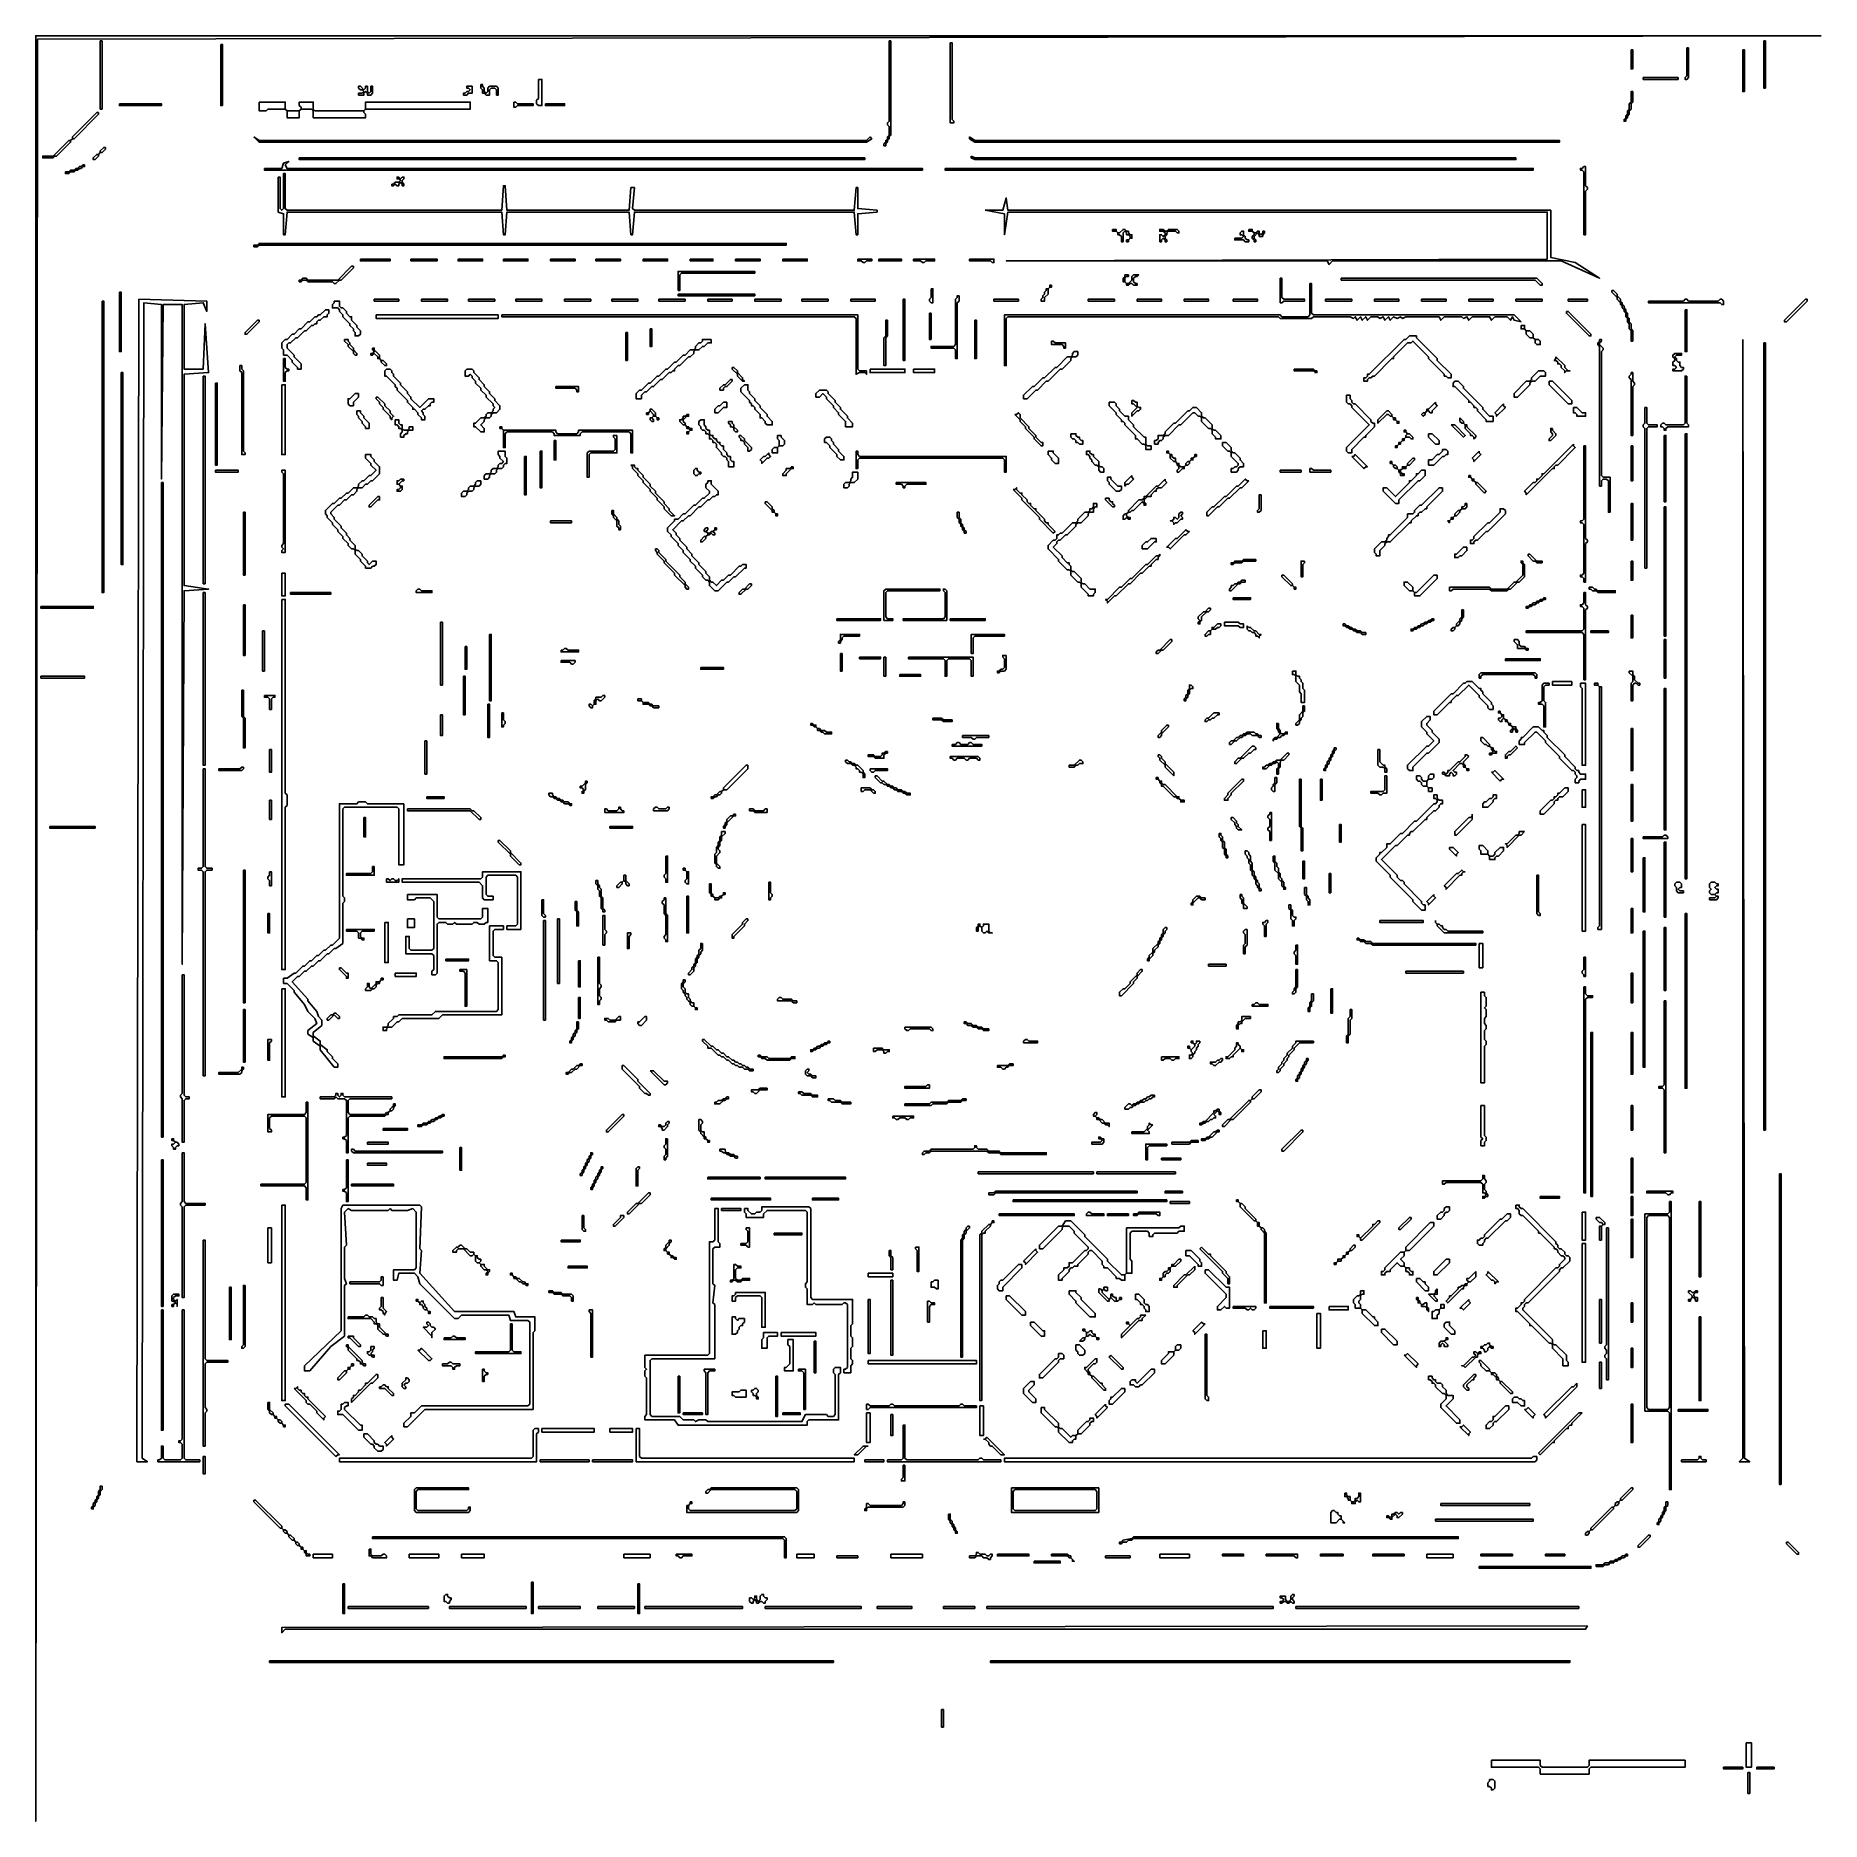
# Model space of a CAD drawing. Header units: metres. Extents: x 0 to 1023, y 1 to 1024.
import ezdxf

# ---------------------------------------------------------------- set-up
doc = ezdxf.new("R2010")
doc.units = ezdxf.units.M
doc.layers.add('A-DETAIL', color=2, linetype='Continuous')
doc.layers.add('A-WALL', color=1, linetype='Continuous')

msp = doc.modelspace()

# ---------------------------------------------------------------- linework, layer by layer
at = {"layer": 'A-DETAIL'}
for points in [[(37, 1021), (37, 982), (38, 982), (38, 1021), (37, 1021)], [(106, 1019), (106, 984), (107, 984), (107, 1019), (106, 1019)], [(490, 1021), (489, 1021), (489, 975), (488, 974), (488, 973), (489, 972), (489, 967), (488, 966), (488, 965), (487, 964), (487, 963), (486, 962), (486, 961), (487, 961), (487, 962), (488, 963), (488, 964), (489, 965), (489, 966), (490, 967), (490, 1021)], [(524, 1020), (524, 974), (526, 974), (526, 975), (525, 976), (525, 1020), (524, 1020)], [(914, 1016), (914, 1005), (915, 1005), (915, 1016), (914, 1016)], [(947, 1017), (946, 1017), (946, 1001), (945, 1000), (945, 999), (946, 999), (947, 1000), (947, 1017)], [(978, 1016), (978, 992), (979, 992), (979, 1016), (978, 1016)], [(990, 1021), (990, 994), (991, 994), (991, 1021), (990, 1021)], [(185, 995), (185, 994), (186, 993), (187, 993), (188, 992), (187, 991), (185, 991), (185, 990), (188, 990), (188, 991), (189, 992), (190, 991), (190, 990), (192, 990), (193, 991), (193, 995), (192, 995), (192, 992), (191, 991), (190, 992), (190, 995), (189, 995), (189, 994), (188, 993), (186, 995), (185, 995)], [(250, 995), (247, 995), (247, 994), (248, 994), (249, 993), (248, 992), (247, 992), (246, 991), (245, 991), (245, 990), (247, 990), (248, 991), (250, 991), (250, 995)], [(255, 996), (255, 994), (256, 993), (256, 991), (257, 991), (258, 990), (260, 990), (260, 993), (261, 994), (263, 994), (264, 993), (264, 990), (265, 990), (265, 994), (264, 995), (260, 995), (259, 994), (259, 992), (258, 991), (257, 992), (257, 994), (256, 995), (256, 996), (255, 996)], [(921, 1000), (921, 999), (941, 999), (941, 1000), (921, 1000)], [(48, 985), (48, 984), (72, 984), (72, 985), (48, 985)], [(274, 986), (274, 983), (275, 983), (276, 984), (285, 984), (285, 985), (276, 985), (275, 986), (274, 986)], [(292, 985), (292, 984), (303, 984), (303, 985), (292, 985)], [(915, 992), (914, 992), (914, 986), (913, 985), (913, 982), (912, 981), (912, 979), (911, 978), (911, 977), (910, 976), (910, 975), (911, 975), (911, 976), (912, 977), (912, 978), (913, 979), (913, 981), (914, 982), (914, 985), (915, 986), (915, 992)], [(36, 980), (35, 980), (21, 966), (21, 965), (20, 964), (19, 964), (10, 955), (4, 955), (4, 954), (10, 954), (11, 955), (12, 955), (20, 963), (20, 964), (21, 965), (22, 965), (36, 979), (36, 980)], [(125, 966), (128, 963), (476, 963), (479, 965), (478, 966), (476, 964), (128, 964), (125, 966)], [(535, 966), (535, 965), (538, 963), (873, 963), (873, 964), (538, 964), (535, 966)], [(40, 960), (39, 960), (37, 958), (37, 957), (36, 956), (35, 956), (33, 954), (33, 953), (34, 953), (36, 955), (36, 956), (37, 957), (38, 957), (40, 959), (40, 960)], [(131, 948), (131, 947), (508, 947), (508, 948), (144, 948), (143, 950), (145, 952), (142, 951), (141, 948), (131, 948)], [(151, 954), (151, 953), (475, 953), (475, 954), (151, 954)], [(536, 955), (536, 954), (538, 953), (848, 953), (848, 954), (538, 954), (536, 955)], [(28, 950), (27, 950), (26, 949), (25, 949), (24, 948), (23, 948), (22, 947), (20, 947), (19, 946), (17, 946), (17, 945), (19, 945), (20, 946), (22, 946), (23, 947), (24, 947), (25, 948), (26, 948), (27, 949), (28, 949), (28, 950)], [(139, 943), (139, 923), (142, 922), (142, 910), (143, 910), (144, 923), (267, 923), (268, 910), (269, 910), (270, 923), (340, 923), (341, 910), (342, 910), (343, 923), (469, 923), (470, 910), (471, 910), (471, 922), (482, 923), (482, 924), (471, 925), (471, 937), (470, 937), (469, 924), (343, 924), (342, 925), (343, 937), (341, 937), (340, 924), (270, 924), (269, 938), (268, 938), (267, 924), (144, 924), (143, 925), (143, 945), (142, 945), (142, 925), (141, 924), (140, 925), (140, 943), (139, 943)], [(204, 939), (204, 938), (205, 938), (206, 939), (207, 938), (208, 938), (208, 939), (209, 940), (210, 939), (210, 938), (211, 938), (211, 939), (210, 940), (210, 941), (211, 942), (211, 943), (210, 943), (209, 942), (208, 943), (207, 943), (207, 942), (208, 942), (209, 941), (208, 940), (206, 940), (205, 939), (204, 939)], [(521, 948), (521, 947), (858, 947), (858, 948), (521, 948)], [(887, 949), (886, 948), (885, 948), (885, 947), (886, 947), (887, 946), (887, 910), (888, 910), (888, 935), (889, 936), (889, 937), (888, 938), (888, 949), (887, 949)], [(544, 924), (555, 922), (555, 910), (557, 923), (866, 923), (866, 896), (556, 895), (740, 895), (741, 893), (743, 895), (874, 895), (896, 885), (882, 894), (868, 897), (868, 924), (557, 924), (556, 931), (554, 924), (544, 924)], [(617, 913), (617, 912), (619, 912), (620, 911), (620, 910), (621, 910), (622, 909), (622, 906), (623, 906), (623, 911), (624, 912), (625, 911), (625, 910), (626, 910), (627, 909), (627, 908), (626, 907), (625, 907), (625, 906), (626, 906), (626, 907), (627, 908), (628, 908), (628, 910), (627, 910), (626, 911), (626, 912), (625, 912), (624, 913), (623, 913), (621, 911), (620, 911), (619, 912), (619, 913), (617, 913)], [(644, 906), (645, 906), (645, 907), (646, 908), (647, 907), (647, 906), (648, 906), (648, 907), (647, 908), (647, 909), (648, 910), (648, 911), (649, 912), (653, 912), (654, 911), (655, 911), (655, 912), (654, 913), (649, 913), (648, 912), (647, 912), (646, 913), (644, 913), (644, 912), (646, 912), (647, 911), (647, 910), (646, 909), (645, 910), (644, 910), (644, 906)], [(687, 908), (687, 907), (692, 907), (693, 906), (695, 906), (695, 907), (694, 907), (693, 908), (693, 909), (692, 910), (692, 912), (691, 912), (690, 911), (690, 910), (691, 910), (692, 909), (691, 908), (687, 908)], [(695, 913), (695, 912), (697, 912), (698, 911), (698, 910), (697, 909), (697, 908), (698, 907), (698, 906), (699, 906), (699, 907), (698, 908), (698, 909), (700, 911), (701, 910), (701, 909), (703, 909), (703, 910), (704, 911), (704, 912), (703, 912), (703, 911), (702, 910), (701, 911), (701, 912), (700, 912), (699, 911), (698, 911), (697, 912), (697, 913), (695, 913)], [(125, 903), (127, 903), (128, 904), (430, 904), (430, 905), (128, 905), (127, 904), (125, 904), (125, 903)], [(182, 892), (181, 892), (173, 884), (156, 884), (155, 885), (153, 885), (152, 884), (151, 884), (151, 883), (152, 883), (153, 884), (155, 884), (156, 883), (170, 883), (171, 882), (172, 882), (174, 884), (175, 884), (182, 891), (182, 892)], [(186, 896), (186, 895), (203, 895), (203, 896), (186, 896)], [(215, 896), (215, 895), (230, 895), (230, 896), (215, 896)], [(242, 896), (242, 895), (256, 895), (256, 896), (242, 896)], [(268, 896), (268, 895), (282, 895), (282, 896), (268, 896)], [(295, 896), (295, 895), (309, 895), (309, 896), (295, 896)], [(321, 896), (321, 895), (335, 895), (335, 896), (321, 896)], [(348, 896), (348, 895), (362, 895), (362, 896), (348, 896)], [(375, 896), (375, 895), (388, 895), (388, 896), (375, 896)], [(401, 896), (401, 895), (415, 895), (415, 896), (401, 896)], [(428, 896), (428, 895), (442, 895), (442, 896), (428, 896)], [(471, 896), (471, 895), (473, 895), (474, 894), (475, 894), (476, 895), (479, 895), (479, 896), (471, 896)], [(483, 896), (483, 895), (496, 895), (496, 896), (483, 896)], [(503, 896), (503, 895), (507, 895), (508, 894), (509, 894), (510, 895), (515, 895), (515, 896), (503, 896)], [(535, 896), (535, 895), (547, 895), (548, 894), (549, 894), (549, 896), (535, 896)], [(368, 878), (369, 878), (369, 887), (370, 888), (412, 888), (412, 889), (368, 889), (368, 878)], [(851, 860), (847, 864), (732, 864), (731, 865), (731, 882), (730, 882), (730, 864), (729, 863), (714, 863), (713, 864), (555, 864), (555, 835), (556, 835), (556, 862), (557, 863), (712, 863), (713, 862), (731, 862), (732, 863), (753, 863), (755, 862), (756, 863), (757, 861), (759, 863), (760, 861), (762, 863), (763, 861), (765, 863), (769, 863), (770, 862), (772, 863), (773, 861), (775, 863), (776, 861), (778, 863), (780, 862), (782, 863), (783, 862), (785, 863), (804, 863), (805, 861), (807, 863), (817, 863), (818, 862), (820, 863), (821, 861), (823, 863), (833, 863), (834, 861), (836, 863), (843, 863), (845, 861), (846, 863), (847, 861), (851, 860)], [(582, 881), (581, 881), (581, 880), (580, 879), (579, 879), (579, 878), (578, 877), (578, 876), (577, 875), (577, 874), (576, 873), (576, 872), (578, 872), (578, 874), (580, 876), (580, 879), (581, 880), (582, 880), (582, 881)], [(624, 887), (624, 886), (623, 885), (623, 883), (624, 883), (625, 882), (625, 881), (626, 881), (627, 882), (628, 882), (629, 881), (631, 881), (631, 882), (630, 882), (629, 883), (629, 885), (630, 886), (631, 886), (632, 887), (629, 887), (628, 886), (628, 884), (626, 882), (625, 882), (624, 883), (624, 885), (625, 886), (626, 886), (626, 887), (624, 887)], [(713, 885), (713, 871), (714, 871), (715, 872), (727, 872), (727, 873), (715, 873), (714, 874), (714, 885), (713, 885)], [(748, 885), (748, 884), (859, 884), (862, 881), (863, 881), (863, 882), (860, 885), (748, 885)], [(38, 872), (38, 705), (39, 705), (39, 872), (38, 872)], [(48, 877), (48, 843), (49, 843), (49, 877), (48, 877)], [(59, 873), (58, 207), (64, 207), (61, 209), (62, 871), (72, 870), (72, 770), (73, 870), (84, 870), (84, 492), (85, 706), (99, 707), (85, 709), (85, 830), (99, 831), (97, 859), (96, 833), (85, 833), (85, 870), (96, 871), (98, 866), (98, 872), (59, 873)], [(194, 873), (194, 872), (208, 872), (208, 873), (194, 873)], [(221, 873), (221, 872), (236, 872), (236, 873), (221, 873)], [(248, 873), (248, 872), (263, 872), (263, 873), (248, 873)], [(275, 873), (275, 872), (290, 872), (290, 873), (275, 873)], [(303, 873), (303, 872), (318, 872), (318, 873), (303, 873)], [(330, 873), (330, 872), (345, 872), (345, 873), (330, 873)], [(357, 873), (357, 872), (372, 872), (372, 873), (357, 873)], [(368, 876), (368, 875), (412, 875), (412, 876), (368, 876)], [(385, 873), (385, 872), (399, 872), (399, 873), (385, 873)], [(412, 873), (412, 872), (427, 872), (427, 873), (412, 873)], [(439, 873), (439, 872), (454, 872), (454, 873), (439, 873)], [(467, 873), (467, 872), (481, 872), (481, 873), (467, 873)], [(497, 873), (497, 838), (498, 838), (498, 873), (497, 873)], [(513, 879), (513, 874), (512, 873), (512, 872), (513, 871), (514, 871), (514, 879), (513, 879)], [(529, 875), (528, 875), (528, 874), (527, 873), (527, 847), (526, 846), (513, 846), (513, 845), (526, 845), (527, 844), (527, 839), (528, 839), (528, 871), (529, 872), (529, 875)], [(549, 873), (549, 872), (563, 872), (563, 873), (549, 873)], [(603, 873), (603, 872), (618, 872), (618, 873), (603, 873)], [(631, 873), (631, 872), (645, 872), (645, 873), (631, 873)], [(658, 873), (658, 872), (672, 872), (672, 873), (658, 873)], [(686, 873), (686, 872), (700, 872), (700, 873), (686, 873)], [(739, 873), (739, 872), (754, 872), (754, 873), (739, 873)], [(767, 873), (767, 872), (781, 872), (781, 873), (767, 873)], [(794, 873), (794, 872), (808, 872), (808, 873), (794, 873)], [(821, 873), (821, 872), (835, 872), (835, 873), (821, 873)], [(848, 873), (848, 872), (863, 872), (863, 873), (848, 873)], [(878, 873), (878, 872), (889, 872), (889, 873), (878, 873)], [(903, 878), (903, 877), (906, 874), (906, 873), (908, 871), (908, 870), (909, 869), (909, 868), (910, 867), (910, 866), (911, 865), (911, 863), (912, 862), (912, 860), (913, 859), (913, 856), (914, 855), (914, 849), (915, 849), (915, 855), (914, 856), (914, 859), (913, 860), (913, 862), (912, 863), (912, 865), (911, 866), (911, 867), (910, 868), (910, 869), (909, 870), (909, 871), (908, 872), (908, 873), (906, 875), (906, 876), (904, 878), (903, 878)], [(924, 872), (924, 871), (965, 871), (966, 870), (967, 870), (967, 872), (966, 873), (965, 873), (964, 872), (947, 872), (946, 873), (945, 873), (944, 872), (924, 872)], [(1015, 873), (1014, 873), (1002, 861), (1002, 860), (1003, 860), (1015, 872), (1015, 873)], [(128, 861), (127, 861), (120, 854), (120, 853), (121, 853), (128, 860), (128, 861)], [(267, 864), (267, 863), (469, 863), (470, 862), (470, 830), (472, 831), (475, 831), (476, 830), (476, 832), (472, 832), (471, 833), (471, 864), (267, 864)], [(488, 861), (487, 861), (487, 852), (486, 851), (486, 835), (487, 835), (487, 851), (488, 852), (488, 861)], [(512, 865), (512, 850), (513, 850), (513, 865), (512, 865)], [(538, 861), (538, 839), (539, 839), (539, 861), (538, 861)], [(877, 866), (877, 865), (890, 852), (891, 852), (891, 853), (878, 866), (877, 866)], [(945, 867), (945, 843), (946, 843), (946, 867), (945, 867)], [(177, 850), (177, 849), (179, 847), (179, 846), (182, 843), (182, 842), (183, 841), (184, 841), (184, 842), (182, 844), (182, 845), (180, 847), (180, 848), (179, 849), (179, 850), (177, 850)], [(338, 854), (338, 838), (339, 838), (339, 854), (338, 854)], [(352, 856), (352, 846), (353, 846), (353, 856), (352, 856)], [(896, 850), (896, 849), (895, 848), (895, 847), (896, 846), (896, 766), (897, 766), (897, 769), (898, 770), (900, 770), (901, 769), (901, 751), (902, 751), (902, 771), (898, 771), (897, 772), (897, 843), (898, 844), (898, 845), (896, 847), (896, 848), (897, 849), (897, 850), (896, 850)], [(978, 850), (978, 209), (976, 207), (982, 207), (979, 209), (978, 850)], [(142, 839), (142, 826), (143, 826), (143, 831), (144, 832), (145, 832), (145, 833), (144, 833), (143, 834), (143, 839), (142, 839)], [(193, 845), (193, 844), (194, 843), (193, 842), (192, 842), (192, 841), (193, 841), (194, 842), (196, 840), (196, 839), (197, 839), (198, 838), (198, 837), (200, 835), (201, 835), (201, 836), (199, 838), (198, 838), (197, 839), (197, 841), (194, 844), (194, 845), (193, 845)], [(582, 849), (582, 847), (588, 847), (589, 846), (589, 845), (590, 845), (590, 848), (584, 848), (583, 849), (582, 849)], [(871, 840), (871, 839), (870, 838), (871, 838), (872, 837), (872, 836), (873, 836), (874, 835), (874, 834), (876, 832), (876, 831), (877, 832), (879, 832), (878, 832), (876, 834), (876, 835), (871, 840)], [(939, 842), (938, 841), (938, 840), (939, 839), (939, 838), (938, 837), (938, 835), (939, 835), (940, 834), (939, 833), (938, 833), (938, 832), (943, 832), (944, 833), (944, 834), (943, 834), (942, 835), (942, 837), (941, 837), (940, 838), (940, 839), (939, 840), (940, 841), (943, 841), (943, 842), (939, 842)], [(990, 848), (990, 397), (991, 397), (991, 848), (990, 848)], [(49, 831), (49, 721), (50, 721), (50, 831), (49, 831)], [(96, 829), (96, 710), (97, 710), (97, 829), (96, 829)], [(117, 835), (117, 832), (118, 831), (118, 784), (120, 784), (120, 785), (119, 786), (119, 832), (118, 833), (118, 835), (117, 835)], [(399, 834), (399, 833), (402, 830), (402, 829), (405, 826), (406, 826), (405, 827), (405, 828), (402, 831), (402, 832), (400, 834), (399, 834)], [(721, 833), (721, 832), (732, 832), (733, 831), (734, 831), (734, 832), (733, 832), (732, 833), (721, 833)], [(914, 831), (914, 830), (913, 829), (913, 828), (914, 827), (914, 795), (915, 795), (915, 823), (916, 824), (916, 825), (915, 826), (915, 831), (914, 831)], [(946, 829), (945, 829), (945, 802), (944, 801), (934, 801), (933, 802), (932, 802), (931, 801), (931, 800), (932, 800), (933, 799), (933, 798), (934, 798), (934, 799), (935, 800), (947, 800), (947, 801), (946, 802), (946, 829)], [(103, 825), (103, 778), (104, 778), (104, 825), (103, 825)], [(298, 823), (298, 822), (309, 822), (310, 821), (310, 820), (311, 820), (311, 823), (298, 823)], [(399, 827), (398, 827), (395, 824), (394, 824), (392, 822), (392, 821), (394, 821), (394, 822), (395, 823), (396, 823), (399, 826), (399, 827)], [(195, 817), (195, 816), (197, 814), (197, 813), (199, 811), (199, 810), (203, 806), (203, 805), (204, 804), (204, 805), (205, 806), (203, 808), (203, 809), (200, 812), (200, 813), (196, 817), (195, 817)], [(350, 808), (350, 807), (351, 807), (351, 808), (352, 809), (354, 807), (354, 806), (353, 805), (352, 805), (352, 804), (353, 803), (354, 803), (354, 804), (353, 805), (354, 806), (355, 806), (356, 805), (356, 804), (357, 804), (357, 805), (356, 805), (355, 806), (355, 808), (353, 810), (352, 810), (352, 809), (351, 808), (350, 808)], [(629, 815), (628, 815), (628, 813), (629, 813), (631, 811), (628, 808), (628, 806), (631, 809), (632, 809), (633, 810), (633, 811), (632, 811), (631, 812), (631, 814), (630, 814), (629, 815)], [(769, 804), (769, 802), (774, 807), (775, 807), (776, 806), (777, 806), (778, 805), (778, 804), (779, 804), (780, 803), (780, 802), (781, 802), (781, 803), (780, 803), (779, 804), (779, 805), (778, 805), (777, 806), (777, 807), (775, 809), (774, 809), (769, 804)], [(802, 814), (798, 810), (797, 810), (797, 809), (796, 808), (795, 808), (794, 807), (795, 806), (796, 807), (796, 808), (797, 809), (798, 809), (799, 808), (800, 808), (800, 809), (803, 812), (802, 813), (802, 814)], [(841, 813), (836, 808), (837, 807), (837, 806), (842, 811), (841, 812), (841, 813)], [(922, 811), (922, 802), (921, 801), (921, 800), (922, 799), (922, 719), (923, 719), (923, 799), (924, 800), (929, 800), (929, 801), (924, 801), (923, 802), (923, 811), (922, 811)], [(266, 800), (266, 799), (267, 799), (268, 798), (268, 788), (269, 788), (269, 796), (270, 797), (296, 797), (297, 796), (297, 795), (312, 795), (312, 796), (313, 797), (340, 797), (341, 796), (341, 785), (342, 785), (342, 798), (311, 798), (311, 797), (310, 796), (299, 796), (298, 797), (298, 798), (268, 798), (267, 799), (267, 800), (266, 800)], [(373, 807), (372, 806), (371, 806), (371, 805), (370, 804), (369, 804), (369, 803), (371, 801), (372, 801), (373, 800), (373, 799), (374, 799), (375, 798), (374, 797), (373, 797), (373, 796), (374, 796), (374, 797), (375, 798), (376, 798), (376, 799), (375, 799), (374, 800), (373, 800), (372, 801), (372, 802), (371, 803), (371, 804), (373, 806), (374, 806), (374, 807), (373, 807)], [(397, 803), (397, 802), (398, 801), (398, 800), (399, 800), (400, 799), (400, 798), (401, 797), (402, 797), (402, 798), (400, 800), (400, 801), (399, 802), (399, 803), (397, 803)], [(561, 807), (564, 804), (564, 803), (567, 800), (567, 799), (572, 794), (572, 793), (576, 789), (577, 789), (577, 791), (576, 791), (573, 794), (573, 795), (569, 799), (569, 800), (564, 805), (564, 807), (563, 808), (562, 807), (561, 807)], [(789, 794), (787, 796), (786, 796), (785, 797), (785, 798), (784, 798), (784, 797), (785, 797), (786, 796), (785, 795), (785, 794), (784, 793), (783, 793), (783, 792), (782, 791), (781, 791), (781, 790), (780, 789), (779, 789), (779, 788), (780, 788), (780, 789), (781, 790), (782, 790), (782, 791), (783, 792), (784, 792), (784, 793), (785, 794), (787, 794), (788, 793), (789, 793), (789, 794)], [(811, 801), (818, 794), (819, 795), (813, 801), (811, 801)], [(816, 805), (816, 803), (817, 802), (818, 802), (819, 801), (819, 799), (822, 796), (822, 795), (823, 795), (824, 794), (824, 793), (825, 794), (825, 795), (820, 800), (820, 801), (819, 801), (818, 802), (818, 803), (816, 805)], [(869, 799), (868, 799), (868, 797), (869, 796), (869, 795), (867, 793), (867, 792), (868, 792), (871, 795), (871, 796), (869, 798), (869, 799)], [(297, 792), (297, 781), (298, 781), (298, 792), (297, 792)], [(333, 795), (331, 795), (331, 794), (332, 793), (332, 787), (331, 786), (317, 786), (316, 785), (316, 771), (317, 771), (317, 784), (318, 785), (333, 785), (333, 795)], [(403, 795), (403, 794), (404, 793), (404, 792), (405, 792), (406, 791), (406, 790), (408, 788), (408, 786), (409, 786), (410, 787), (410, 788), (406, 792), (406, 793), (404, 795), (403, 795)], [(881, 790), (864, 773), (863, 773), (863, 772), (861, 770), (860, 770), (860, 769), (859, 768), (858, 768), (853, 763), (854, 762), (854, 761), (869, 776), (870, 776), (870, 777), (871, 778), (872, 778), (882, 788), (881, 789), (881, 790)], [(887, 789), (887, 747), (886, 746), (885, 746), (885, 745), (886, 745), (887, 744), (887, 716), (886, 715), (885, 715), (885, 714), (886, 714), (887, 713), (887, 711), (888, 711), (888, 733), (889, 734), (889, 735), (888, 736), (888, 789), (887, 789)], [(914, 789), (914, 769), (915, 769), (915, 789), (914, 789)], [(933, 795), (933, 757), (934, 757), (934, 795), (933, 795)], [(945, 796), (945, 541), (946, 541), (946, 796), (945, 796)], [(280, 783), (280, 761), (281, 761), (281, 783), (280, 783)], [(289, 786), (289, 765), (290, 765), (290, 786), (289, 786)], [(341, 778), (342, 777), (342, 776), (345, 773), (345, 772), (348, 769), (348, 768), (352, 764), (352, 763), (356, 759), (356, 758), (360, 754), (360, 753), (364, 749), (366, 749), (363, 752), (363, 753), (360, 756), (360, 757), (355, 762), (355, 763), (352, 766), (352, 767), (348, 771), (348, 772), (345, 775), (345, 776), (344, 776), (343, 777), (343, 778), (341, 778)], [(420, 785), (418, 783), (417, 783), (415, 781), (416, 780), (416, 779), (419, 782), (420, 782), (421, 783), (420, 784), (420, 785)], [(470, 786), (470, 776), (471, 776), (471, 781), (472, 782), (554, 782), (555, 781), (555, 774), (556, 774), (556, 783), (472, 783), (471, 784), (471, 786), (470, 786)], [(648, 786), (648, 785), (649, 785), (650, 784), (650, 782), (652, 780), (653, 780), (654, 779), (654, 778), (655, 777), (655, 776), (654, 775), (654, 774), (655, 774), (657, 776), (658, 776), (658, 777), (659, 778), (660, 778), (661, 779), (661, 780), (662, 781), (663, 781), (663, 782), (664, 783), (665, 783), (665, 784), (664, 784), (664, 783), (663, 782), (662, 782), (662, 781), (661, 780), (660, 780), (659, 779), (659, 778), (658, 777), (656, 777), (655, 778), (655, 779), (654, 779), (653, 780), (653, 782), (652, 782), (651, 783), (651, 784), (650, 784), (649, 785), (649, 786), (648, 786)], [(754, 783), (761, 776), (762, 777), (763, 777), (756, 784), (755, 783), (754, 783)], [(790, 782), (789, 782), (786, 779), (786, 778), (785, 777), (783, 777), (783, 776), (782, 775), (781, 775), (780, 776), (780, 777), (779, 778), (778, 778), (777, 779), (777, 780), (776, 780), (776, 779), (777, 779), (778, 778), (778, 777), (779, 776), (780, 776), (781, 775), (781, 774), (782, 773), (782, 772), (784, 772), (784, 773), (783, 773), (782, 774), (782, 775), (783, 776), (785, 776), (785, 777), (786, 778), (787, 778), (790, 781), (790, 782)], [(827, 786), (823, 782), (824, 781), (824, 780), (828, 784), (827, 785), (827, 786)], [(72, 768), (72, 393), (73, 393), (73, 768), (72, 768)], [(103, 775), (103, 774), (116, 774), (116, 775), (103, 775)], [(141, 775), (141, 774), (142, 773), (142, 733), (141, 732), (141, 731), (142, 730), (141, 729), (141, 728), (143, 728), (143, 775), (141, 775)], [(211, 770), (209, 770), (208, 769), (207, 769), (207, 767), (208, 767), (209, 766), (209, 765), (208, 764), (207, 764), (207, 763), (209, 763), (210, 764), (210, 766), (209, 766), (208, 767), (210, 769), (211, 769), (211, 770)], [(377, 775), (377, 773), (378, 772), (379, 772), (380, 773), (381, 773), (381, 774), (380, 774), (379, 775), (379, 776), (378, 776), (377, 775)], [(434, 777), (433, 777), (432, 776), (430, 776), (430, 775), (428, 773), (428, 772), (430, 772), (430, 773), (433, 776), (434, 776), (434, 777)], [(493, 768), (493, 767), (496, 767), (497, 766), (497, 765), (498, 765), (498, 766), (499, 767), (510, 767), (510, 768), (493, 768)], [(647, 770), (643, 766), (642, 766), (636, 760), (635, 760), (635, 759), (634, 758), (632, 758), (626, 752), (626, 751), (625, 750), (624, 750), (623, 749), (623, 747), (624, 747), (625, 748), (626, 747), (627, 747), (627, 748), (626, 748), (625, 749), (625, 750), (626, 751), (627, 751), (628, 752), (629, 752), (634, 757), (635, 756), (635, 755), (636, 755), (636, 756), (635, 757), (635, 758), (637, 760), (639, 760), (639, 761), (641, 763), (642, 763), (642, 764), (643, 765), (645, 765), (648, 768), (647, 769), (647, 770)], [(628, 772), (624, 768), (624, 766), (625, 767), (626, 767), (629, 770), (628, 771), (628, 772)], [(695, 769), (694, 769), (693, 770), (689, 766), (688, 766), (682, 760), (681, 760), (675, 754), (674, 754), (671, 751), (671, 749), (672, 749), (677, 754), (678, 754), (683, 759), (684, 759), (690, 765), (691, 765), (695, 769)], [(713, 775), (713, 774), (725, 774), (725, 775), (713, 775)], [(730, 776), (730, 774), (742, 774), (742, 775), (732, 775), (731, 776), (730, 776)], [(821, 772), (821, 771), (822, 771), (823, 770), (823, 769), (824, 769), (825, 768), (825, 767), (830, 762), (831, 763), (826, 768), (825, 768), (824, 769), (824, 770), (823, 770), (822, 771), (822, 772), (821, 772)], [(197, 760), (196, 760), (191, 755), (191, 754), (192, 754), (196, 758), (197, 758), (197, 760)], [(560, 764), (565, 759), (565, 758), (575, 748), (575, 747), (583, 739), (584, 740), (580, 744), (580, 745), (579, 745), (578, 746), (578, 747), (573, 752), (573, 753), (572, 753), (570, 755), (570, 756), (569, 756), (568, 757), (568, 758), (565, 761), (565, 762), (564, 762), (562, 764), (562, 765), (561, 764), (560, 764)], [(613, 759), (613, 758), (617, 754), (618, 754), (618, 755), (617, 756), (617, 757), (616, 757), (615, 758), (615, 759), (613, 759)], [(702, 761), (701, 761), (701, 753), (700, 752), (700, 751), (701, 751), (702, 752), (702, 761)], [(119, 751), (119, 715), (120, 715), (120, 751), (119, 751)], [(330, 752), (330, 750), (331, 749), (331, 748), (333, 746), (333, 743), (334, 742), (334, 741), (335, 741), (335, 743), (334, 744), (334, 746), (333, 747), (333, 748), (331, 750), (331, 752), (330, 752)], [(418, 757), (418, 756), (422, 752), (422, 751), (423, 751), (424, 750), (424, 749), (425, 749), (425, 750), (424, 750), (423, 751), (423, 752), (422, 753), (422, 754), (419, 757), (418, 757)], [(528, 751), (528, 748), (529, 747), (529, 745), (530, 744), (530, 743), (531, 742), (531, 741), (532, 740), (532, 739), (533, 739), (533, 740), (532, 741), (532, 742), (531, 743), (531, 744), (530, 745), (530, 747), (529, 748), (529, 751), (528, 751)], [(657, 751), (656, 751), (655, 750), (655, 748), (654, 747), (653, 748), (652, 748), (652, 747), (651, 746), (650, 746), (651, 746), (652, 745), (652, 744), (653, 745), (654, 745), (656, 747), (657, 747), (657, 748), (656, 749), (657, 750), (657, 751)], [(820, 756), (819, 756), (819, 755), (818, 754), (817, 754), (817, 753), (816, 752), (815, 752), (813, 750), (813, 749), (812, 748), (811, 748), (811, 747), (810, 746), (809, 746), (810, 745), (810, 746), (811, 747), (812, 747), (812, 748), (813, 749), (814, 749), (816, 751), (816, 752), (817, 753), (819, 753), (820, 754), (820, 756)], [(914, 756), (914, 735), (915, 735), (915, 756), (914, 756)], [(933, 754), (933, 680), (934, 680), (934, 754), (933, 754)], [(295, 746), (295, 745), (307, 745), (307, 746), (295, 746)], [(390, 742), (389, 742), (389, 741), (388, 740), (387, 740), (386, 739), (385, 739), (384, 740), (385, 741), (385, 742), (384, 742), (383, 741), (383, 740), (384, 740), (385, 739), (385, 738), (384, 737), (383, 737), (381, 735), (381, 734), (382, 734), (384, 736), (384, 737), (385, 738), (386, 738), (387, 739), (388, 738), (389, 738), (389, 739), (388, 740), (389, 741), (390, 741), (390, 742)], [(661, 740), (660, 740), (659, 741), (654, 736), (653, 736), (648, 731), (649, 731), (650, 730), (658, 738), (659, 738), (661, 740)], [(355, 730), (355, 729), (356, 728), (356, 727), (360, 723), (360, 722), (366, 716), (366, 715), (372, 709), (372, 708), (373, 707), (374, 707), (374, 708), (372, 710), (372, 711), (369, 714), (369, 715), (361, 723), (361, 724), (357, 728), (357, 729), (356, 730), (355, 730)], [(644, 727), (643, 726), (642, 726), (637, 721), (636, 721), (628, 713), (627, 713), (622, 708), (621, 708), (614, 701), (613, 701), (614, 700), (614, 699), (618, 703), (619, 703), (626, 710), (627, 710), (633, 716), (634, 716), (638, 720), (639, 720), (639, 721), (642, 724), (643, 724), (643, 725), (644, 726), (644, 727)], [(855, 727), (855, 726), (858, 723), (859, 723), (860, 722), (863, 722), (863, 723), (860, 723), (856, 727), (855, 727)], [(699, 724), (692, 724), (691, 723), (687, 723), (686, 722), (685, 722), (685, 721), (686, 721), (687, 722), (691, 722), (692, 723), (699, 723), (699, 724)], [(727, 723), (725, 723), (725, 714), (726, 714), (726, 721), (727, 722), (727, 723)], [(853, 721), (852, 722), (852, 723), (851, 723), (851, 722), (852, 721), (852, 715), (848, 711), (847, 711), (843, 707), (834, 707), (833, 708), (810, 708), (810, 706), (811, 706), (812, 707), (833, 707), (834, 706), (843, 706), (844, 707), (845, 707), (849, 711), (850, 711), (853, 714), (853, 721)], [(914, 723), (914, 712), (915, 712), (915, 723), (914, 723)], [(218, 706), (218, 705), (227, 705), (227, 706), (221, 706), (220, 707), (219, 707), (218, 706)], [(410, 710), (409, 710), (406, 707), (405, 707), (403, 705), (403, 704), (404, 704), (407, 707), (408, 707), (410, 709), (410, 710)], [(486, 689), (491, 689), (491, 690), (488, 690), (487, 691), (487, 705), (488, 706), (518, 706), (518, 707), (487, 707), (486, 706), (486, 689)], [(522, 706), (521, 707), (520, 707), (520, 706), (521, 705), (521, 691), (520, 690), (497, 690), (497, 689), (522, 689), (522, 706)], [(693, 712), (691, 712), (690, 711), (689, 711), (688, 710), (687, 710), (686, 709), (685, 709), (685, 708), (684, 707), (684, 706), (685, 706), (689, 710), (690, 710), (691, 711), (693, 711), (693, 712)], [(714, 715), (714, 714), (719, 709), (720, 709), (721, 708), (721, 707), (722, 707), (722, 708), (721, 708), (720, 709), (720, 710), (715, 715), (714, 715)], [(890, 708), (890, 707), (891, 707), (892, 706), (894, 706), (895, 705), (905, 705), (905, 706), (895, 706), (894, 707), (893, 707), (892, 708), (890, 708)], [(3, 697), (3, 696), (33, 696), (33, 697), (3, 697)], [(96, 705), (96, 606), (97, 606), (97, 705), (96, 705)], [(119, 698), (119, 669), (120, 669), (120, 698), (119, 698)], [(146, 705), (146, 704), (169, 704), (169, 705), (146, 705)], [(673, 696), (672, 696), (670, 694), (669, 694), (666, 691), (666, 690), (667, 689), (666, 688), (666, 687), (667, 687), (667, 688), (668, 689), (668, 691), (671, 694), (672, 694), (673, 695), (673, 696)], [(686, 702), (686, 701), (696, 701), (696, 702), (686, 702)], [(887, 705), (887, 699), (886, 698), (885, 698), (885, 697), (886, 697), (887, 696), (887, 684), (886, 683), (854, 683), (854, 682), (886, 682), (887, 681), (887, 655), (888, 655), (888, 695), (889, 696), (889, 697), (888, 698), (888, 705), (887, 705)], [(865, 702), (864, 702), (863, 701), (862, 701), (861, 700), (860, 700), (859, 699), (858, 699), (857, 698), (856, 698), (855, 697), (854, 697), (854, 696), (855, 696), (856, 697), (857, 697), (858, 698), (859, 698), (860, 699), (861, 699), (862, 700), (863, 700), (864, 701), (865, 701), (865, 702)], [(232, 688), (232, 652), (233, 652), (233, 688), (232, 688)], [(459, 690), (459, 689), (484, 689), (484, 690), (459, 690)], [(524, 690), (524, 689), (544, 689), (544, 690), (524, 690)], [(679, 687), (677, 687), (675, 685), (674, 685), (674, 684), (673, 683), (672, 683), (670, 681), (670, 680), (671, 680), (672, 681), (673, 681), (673, 683), (674, 684), (676, 684), (677, 685), (678, 685), (679, 686), (679, 687)], [(694, 686), (694, 684), (695, 683), (696, 683), (697, 682), (698, 682), (699, 681), (699, 680), (700, 680), (701, 679), (701, 680), (702, 681), (701, 681), (699, 683), (698, 683), (696, 685), (695, 685), (694, 686)], [(749, 687), (749, 686), (750, 686), (751, 685), (752, 685), (753, 684), (754, 684), (755, 683), (756, 683), (757, 682), (759, 682), (760, 681), (762, 681), (762, 682), (760, 682), (759, 683), (757, 683), (756, 684), (755, 684), (754, 685), (753, 685), (752, 686), (751, 686), (750, 687), (749, 687)], [(801, 690), (800, 690), (799, 689), (798, 689), (797, 688), (796, 688), (795, 687), (794, 687), (793, 686), (792, 686), (791, 685), (790, 685), (789, 684), (788, 684), (788, 683), (789, 683), (790, 684), (791, 684), (792, 685), (793, 685), (794, 686), (795, 686), (796, 687), (797, 687), (798, 688), (799, 688), (800, 689), (801, 689), (801, 690)], [(818, 695), (817, 695), (817, 691), (816, 690), (816, 689), (814, 687), (814, 686), (813, 685), (812, 685), (811, 684), (811, 683), (812, 683), (813, 684), (813, 685), (814, 686), (815, 686), (816, 687), (816, 688), (817, 689), (817, 690), (818, 691), (818, 695)], [(914, 692), (914, 679), (915, 679), (915, 692), (914, 692)], [(130, 683), (130, 660), (131, 660), (131, 683), (130, 683)], [(260, 681), (260, 643), (261, 643), (261, 681), (260, 681)], [(460, 676), (461, 676), (461, 677), (462, 678), (462, 679), (463, 680), (472, 680), (472, 681), (461, 681), (461, 678), (460, 677), (460, 676)], [(536, 670), (537, 670), (537, 679), (538, 680), (555, 680), (555, 681), (536, 681), (536, 670)], [(651, 678), (650, 678), (644, 672), (643, 672), (642, 671), (642, 670), (643, 670), (645, 672), (646, 672), (651, 677), (651, 678)], [(847, 678), (847, 677), (849, 675), (849, 673), (853, 673), (854, 672), (855, 672), (855, 673), (854, 673), (853, 674), (851, 674), (850, 675), (850, 677), (849, 678), (847, 678)], [(891, 683), (891, 682), (901, 682), (901, 683), (891, 683)], [(933, 678), (933, 656), (934, 656), (934, 678), (933, 678)], [(246, 674), (246, 661), (247, 661), (247, 674), (246, 674)], [(301, 672), (301, 671), (311, 671), (311, 672), (305, 672), (304, 673), (303, 673), (302, 672), (301, 672)], [(301, 666), (301, 665), (306, 665), (307, 664), (308, 664), (309, 665), (309, 666), (301, 666)], [(461, 670), (461, 660), (462, 660), (462, 670), (461, 670)], [(472, 668), (472, 667), (484, 667), (484, 668), (472, 668)], [(486, 668), (486, 657), (487, 657), (487, 668), (486, 668)], [(500, 668), (500, 667), (520, 667), (521, 666), (521, 657), (522, 657), (522, 666), (523, 667), (535, 667), (536, 666), (536, 657), (537, 657), (537, 668), (500, 668)], [(556, 669), (554, 669), (554, 668), (555, 667), (555, 662), (554, 661), (553, 661), (552, 660), (551, 660), (551, 659), (552, 659), (553, 660), (555, 660), (556, 661), (556, 669)], [(842, 667), (842, 666), (862, 666), (862, 667), (842, 667)], [(3, 657), (3, 656), (28, 656), (28, 657), (3, 657)], [(245, 657), (245, 635), (246, 635), (246, 657), (245, 657)], [(381, 662), (381, 661), (394, 661), (394, 662), (381, 662)], [(495, 658), (495, 657), (507, 657), (507, 658), (495, 658)], [(827, 658), (827, 656), (828, 656), (828, 657), (829, 658), (858, 658), (859, 657), (859, 656), (860, 656), (860, 658), (859, 659), (828, 659), (827, 658)], [(913, 660), (913, 659), (915, 657), (915, 654), (914, 653), (914, 643), (915, 643), (915, 652), (916, 653), (917, 653), (918, 652), (919, 652), (919, 653), (918, 653), (916, 655), (916, 657), (915, 658), (915, 660), (913, 660)], [(118, 649), (118, 634), (119, 633), (119, 616), (120, 616), (120, 633), (119, 634), (119, 649), (118, 649)], [(131, 646), (131, 645), (133, 645), (134, 644), (134, 638), (135, 638), (135, 644), (136, 645), (137, 645), (137, 646), (131, 646)], [(326, 646), (325, 646), (324, 645), (321, 645), (321, 644), (320, 643), (320, 641), (319, 640), (318, 641), (317, 641), (317, 640), (318, 639), (319, 639), (319, 640), (320, 641), (321, 641), (321, 643), (322, 644), (323, 643), (324, 643), (326, 645), (326, 646)], [(662, 652), (661, 652), (661, 650), (660, 649), (660, 647), (659, 646), (659, 645), (658, 644), (658, 643), (659, 643), (659, 644), (660, 645), (660, 646), (661, 647), (661, 649), (662, 650), (663, 650), (663, 651), (662, 652)], [(867, 653), (864, 653), (863, 652), (863, 643), (862, 642), (861, 642), (861, 641), (863, 641), (864, 640), (864, 628), (865, 628), (865, 642), (864, 643), (864, 651), (865, 652), (867, 652), (867, 653)], [(893, 653), (893, 652), (895, 652), (896, 651), (896, 514), (895, 513), (895, 512), (897, 512), (897, 651), (896, 651), (895, 652), (895, 653), (893, 653)], [(933, 650), (933, 569), (934, 569), (934, 650), (933, 650)], [(232, 635), (232, 623), (233, 623), (233, 635), (232, 635)], [(259, 641), (259, 622), (260, 622), (260, 641), (259, 641)], [(267, 636), (267, 628), (268, 628), (268, 629), (269, 630), (269, 631), (268, 632), (268, 636), (267, 636)], [(345, 644), (345, 643), (347, 643), (348, 642), (348, 641), (351, 641), (352, 640), (353, 640), (354, 639), (357, 639), (357, 640), (354, 640), (353, 641), (352, 641), (351, 642), (348, 642), (347, 643), (347, 644), (345, 644)], [(678, 636), (675, 636), (672, 633), (671, 633), (670, 632), (670, 631), (671, 631), (672, 632), (673, 632), (674, 633), (675, 633), (677, 635), (678, 635), (678, 636)], [(727, 640), (726, 640), (726, 637), (724, 635), (724, 632), (722, 630), (722, 629), (723, 629), (724, 630), (724, 631), (725, 632), (725, 633), (726, 634), (726, 636), (727, 637), (727, 640)], [(838, 637), (838, 636), (839, 636), (840, 635), (840, 634), (839, 633), (838, 633), (838, 632), (839, 631), (840, 631), (840, 632), (841, 633), (842, 632), (842, 631), (843, 631), (844, 630), (844, 629), (845, 629), (846, 628), (846, 627), (845, 626), (845, 625), (846, 625), (846, 626), (847, 627), (848, 626), (848, 625), (849, 625), (849, 626), (848, 627), (848, 628), (846, 628), (845, 629), (845, 630), (844, 630), (843, 631), (843, 632), (842, 632), (841, 633), (841, 635), (840, 635), (839, 636), (839, 637), (838, 637)], [(444, 630), (444, 629), (445, 629), (446, 628), (447, 628), (448, 627), (448, 626), (449, 626), (450, 625), (451, 625), (452, 624), (456, 624), (456, 625), (453, 625), (452, 626), (450, 626), (449, 627), (448, 627), (447, 628), (447, 629), (446, 629), (445, 630), (444, 630)], [(514, 633), (514, 632), (519, 632), (520, 631), (525, 631), (525, 632), (520, 632), (519, 633), (514, 633)], [(649, 629), (648, 629), (645, 626), (645, 625), (643, 623), (643, 622), (644, 622), (645, 623), (645, 624), (649, 628), (649, 629)], [(702, 623), (701, 623), (700, 624), (699, 624), (698, 625), (694, 625), (693, 624), (692, 624), (691, 623), (690, 623), (689, 622), (688, 622), (686, 620), (685, 620), (684, 619), (684, 618), (685, 618), (687, 620), (688, 620), (690, 622), (691, 622), (692, 623), (693, 623), (694, 624), (696, 624), (697, 623), (700, 623), (701, 622), (702, 622), (702, 623)], [(712, 630), (711, 630), (711, 627), (712, 626), (712, 625), (713, 624), (711, 622), (710, 622), (709, 621), (709, 620), (710, 621), (711, 621), (712, 622), (713, 622), (714, 623), (715, 623), (716, 624), (717, 624), (717, 625), (716, 625), (715, 624), (714, 624), (713, 625), (713, 626), (712, 627), (712, 630)], [(914, 627), (914, 603), (915, 603), (915, 627), (914, 627)], [(134, 615), (134, 602), (135, 602), (135, 615), (134, 615)], [(223, 620), (223, 601), (224, 601), (224, 620), (223, 620)], [(488, 614), (487, 614), (486, 613), (485, 613), (485, 612), (484, 611), (481, 611), (480, 612), (477, 612), (477, 611), (480, 611), (481, 610), (486, 610), (486, 612), (487, 613), (488, 613), (488, 614)], [(525, 618), (525, 617), (542, 617), (542, 618), (537, 618), (536, 619), (535, 619), (534, 618), (530, 618), (529, 619), (528, 619), (527, 618), (525, 618)], [(531, 623), (531, 622), (536, 622), (537, 621), (538, 621), (539, 622), (546, 622), (546, 623), (531, 623)], [(699, 616), (698, 617), (697, 617), (690, 610), (689, 610), (687, 608), (687, 607), (688, 607), (691, 610), (692, 610), (695, 613), (696, 613), (698, 615), (699, 615), (699, 616)], [(745, 616), (744, 616), (744, 615), (743, 614), (743, 613), (742, 612), (742, 611), (741, 610), (741, 609), (740, 608), (740, 607), (739, 606), (739, 605), (738, 604), (738, 603), (739, 603), (739, 604), (740, 605), (740, 606), (741, 607), (741, 608), (742, 609), (742, 610), (743, 611), (743, 612), (744, 613), (744, 614), (745, 615), (745, 616)], [(769, 615), (769, 606), (770, 605), (772, 605), (773, 604), (773, 602), (774, 602), (774, 604), (773, 605), (773, 606), (772, 606), (770, 608), (770, 615), (769, 615)], [(828, 622), (828, 620), (830, 618), (831, 618), (832, 617), (833, 617), (834, 616), (834, 615), (835, 614), (834, 613), (833, 613), (833, 612), (834, 612), (835, 613), (837, 613), (837, 614), (836, 614), (835, 615), (835, 616), (834, 616), (833, 617), (833, 618), (829, 622), (828, 622)], [(849, 616), (848, 617), (845, 614), (844, 614), (842, 612), (842, 610), (843, 610), (843, 611), (844, 612), (845, 612), (849, 616)], [(96, 604), (96, 548), (95, 547), (93, 547), (93, 546), (95, 546), (96, 545), (96, 428), (97, 428), (97, 545), (98, 546), (101, 546), (101, 547), (98, 547), (97, 548), (97, 604), (96, 604)], [(119, 605), (118, 605), (117, 604), (105, 604), (105, 603), (118, 603), (119, 604), (119, 605)], [(408, 606), (407, 606), (394, 593), (394, 592), (393, 591), (392, 591), (390, 589), (389, 589), (388, 588), (387, 588), (387, 587), (388, 587), (389, 588), (390, 588), (391, 589), (392, 589), (393, 590), (393, 591), (394, 592), (396, 592), (408, 604), (408, 606)], [(464, 609), (464, 608), (465, 607), (467, 607), (468, 606), (469, 606), (470, 605), (470, 604), (471, 604), (472, 603), (472, 602), (473, 602), (474, 601), (474, 599), (475, 599), (475, 601), (474, 602), (474, 603), (471, 606), (470, 606), (469, 607), (468, 607), (467, 608), (466, 608), (465, 609), (464, 609)], [(478, 604), (478, 603), (479, 602), (480, 602), (481, 603), (488, 603), (488, 604), (478, 604)], [(524, 611), (524, 610), (525, 610), (526, 609), (527, 609), (528, 610), (532, 610), (533, 609), (534, 609), (535, 610), (539, 610), (540, 609), (541, 609), (541, 610), (540, 611), (524, 611)], [(600, 608), (599, 609), (598, 609), (595, 606), (592, 606), (592, 605), (595, 605), (596, 606), (597, 606), (598, 607), (600, 607), (600, 608)], [(643, 612), (643, 611), (644, 610), (644, 609), (647, 606), (647, 605), (652, 600), (652, 602), (647, 607), (647, 608), (645, 610), (645, 611), (644, 612), (643, 612)], [(718, 613), (717, 613), (713, 609), (711, 609), (710, 608), (709, 608), (708, 607), (707, 607), (706, 606), (705, 606), (704, 605), (703, 605), (703, 604), (705, 604), (707, 606), (708, 606), (709, 607), (710, 607), (711, 608), (712, 607), (712, 605), (711, 604), (711, 601), (712, 601), (712, 604), (713, 605), (713, 608), (714, 609), (715, 609), (718, 612), (718, 613)], [(821, 611), (820, 612), (819, 612), (819, 611), (816, 608), (815, 608), (810, 603), (809, 603), (809, 602), (808, 601), (807, 602), (806, 602), (806, 601), (807, 601), (808, 600), (810, 600), (810, 601), (811, 602), (812, 601), (812, 600), (813, 600), (814, 601), (814, 602), (813, 602), (812, 603), (816, 607), (817, 607), (818, 606), (818, 605), (819, 605), (820, 604), (820, 603), (821, 603), (821, 604), (820, 604), (819, 605), (819, 606), (818, 607), (818, 608), (821, 611)], [(316, 597), (315, 597), (315, 596), (313, 594), (312, 594), (312, 593), (313, 593), (314, 592), (313, 591), (313, 590), (314, 590), (314, 591), (315, 592), (315, 595), (316, 596), (316, 597)], [(481, 600), (481, 599), (484, 596), (485, 596), (486, 595), (487, 595), (488, 594), (489, 594), (490, 593), (491, 593), (492, 592), (493, 592), (494, 591), (496, 591), (497, 590), (498, 590), (499, 589), (501, 589), (501, 590), (499, 590), (498, 591), (497, 591), (496, 592), (494, 592), (493, 593), (492, 593), (491, 594), (490, 594), (489, 595), (488, 595), (486, 597), (485, 597), (482, 600), (481, 600)], [(642, 599), (642, 598), (643, 598), (644, 597), (644, 596), (645, 595), (645, 594), (646, 594), (652, 588), (653, 588), (654, 587), (655, 587), (656, 586), (656, 585), (658, 585), (658, 586), (656, 586), (655, 587), (655, 588), (654, 588), (647, 595), (646, 595), (645, 596), (645, 597), (644, 597), (643, 598), (643, 599), (642, 599)], [(692, 598), (691, 598), (683, 590), (683, 589), (681, 587), (681, 586), (683, 586), (683, 587), (685, 589), (685, 590), (692, 597), (692, 598)], [(711, 599), (710, 599), (710, 596), (709, 595), (709, 594), (708, 593), (708, 592), (709, 591), (710, 591), (710, 595), (711, 596), (711, 599)], [(724, 598), (724, 571), (725, 570), (725, 557), (726, 557), (726, 570), (725, 571), (725, 598), (724, 598)], [(736, 598), (736, 586), (737, 586), (737, 598), (736, 598)], [(774, 600), (773, 600), (773, 592), (772, 591), (765, 591), (765, 590), (769, 590), (770, 589), (771, 589), (772, 590), (774, 590), (774, 600)], [(834, 602), (839, 597), (840, 598), (841, 598), (836, 603), (835, 602), (834, 602)], [(914, 595), (914, 574), (915, 574), (915, 595), (914, 595)], [(134, 586), (134, 575), (135, 575), (135, 586), (134, 586)], [(224, 588), (224, 587), (234, 587), (234, 588), (224, 588)], [(294, 590), (294, 589), (295, 588), (296, 588), (297, 587), (298, 587), (299, 586), (300, 586), (301, 585), (302, 585), (303, 584), (305, 584), (306, 583), (307, 583), (307, 584), (306, 584), (305, 585), (303, 585), (302, 586), (301, 586), (300, 587), (299, 587), (298, 588), (297, 588), (296, 589), (296, 590), (294, 590)], [(473, 593), (473, 591), (474, 591), (475, 592), (478, 592), (480, 590), (481, 590), (481, 591), (480, 592), (479, 592), (478, 593), (473, 593)], [(188, 576), (188, 565), (189, 565), (189, 576), (188, 576)], [(213, 581), (213, 580), (249, 580), (254, 575), (255, 575), (255, 576), (251, 580), (250, 580), (249, 581), (213, 581)], [(337, 580), (336, 580), (335, 581), (335, 582), (334, 582), (334, 581), (333, 580), (328, 580), (327, 581), (326, 581), (326, 579), (337, 579), (337, 580)], [(354, 580), (362, 580), (363, 581), (363, 582), (362, 582), (361, 581), (357, 581), (356, 582), (355, 582), (354, 581), (354, 580)], [(401, 578), (400, 578), (399, 577), (398, 577), (396, 575), (396, 574), (395, 573), (395, 572), (394, 571), (394, 570), (395, 570), (395, 571), (396, 572), (396, 573), (400, 577), (401, 577), (401, 578)], [(409, 581), (409, 580), (411, 580), (412, 579), (419, 579), (419, 581), (418, 581), (417, 580), (412, 580), (411, 581), (409, 581)], [(685, 576), (685, 575), (687, 573), (687, 572), (688, 571), (688, 570), (689, 569), (691, 569), (689, 571), (689, 572), (688, 573), (688, 574), (686, 576), (685, 576)], [(707, 579), (707, 578), (706, 577), (706, 576), (707, 575), (707, 571), (706, 570), (706, 569), (707, 568), (707, 563), (708, 563), (708, 579), (707, 579)], [(823, 578), (823, 577), (822, 576), (821, 576), (813, 568), (813, 566), (814, 566), (823, 575), (823, 578)], [(8, 571), (8, 570), (34, 570), (34, 571), (8, 571)], [(265, 563), (265, 562), (272, 555), (272, 554), (277, 549), (278, 549), (278, 550), (272, 556), (272, 557), (266, 563), (265, 563)], [(329, 571), (329, 570), (342, 570), (342, 571), (329, 571)], [(395, 568), (393, 568), (393, 566), (392, 565), (392, 563), (391, 562), (391, 560), (390, 559), (390, 556), (389, 555), (389, 550), (390, 549), (390, 548), (391, 547), (392, 547), (392, 548), (390, 550), (390, 554), (392, 556), (392, 557), (391, 558), (391, 559), (392, 560), (392, 562), (393, 563), (393, 565), (395, 567), (395, 568)], [(678, 567), (678, 565), (679, 564), (679, 563), (680, 562), (680, 559), (681, 558), (681, 555), (682, 554), (682, 553), (683, 553), (683, 554), (682, 555), (682, 558), (681, 559), (681, 562), (680, 563), (680, 565), (679, 566), (679, 567), (678, 567)], [(747, 572), (747, 562), (748, 562), (748, 572), (747, 572)], [(853, 568), (850, 568), (850, 567), (849, 566), (848, 566), (843, 561), (842, 561), (843, 560), (843, 559), (850, 566), (851, 566), (853, 568)], [(914, 564), (914, 545), (915, 545), (915, 564), (914, 564)], [(935, 565), (934, 566), (933, 566), (932, 565), (921, 565), (921, 564), (935, 564), (935, 565)], [(361, 554), (361, 544), (360, 543), (360, 542), (361, 541), (361, 539), (362, 539), (362, 554), (361, 554)], [(693, 557), (693, 555), (694, 554), (694, 553), (695, 552), (695, 550), (696, 549), (696, 546), (697, 545), (697, 543), (698, 542), (698, 541), (699, 540), (699, 538), (700, 537), (700, 536), (701, 535), (701, 534), (702, 534), (702, 535), (701, 536), (701, 538), (700, 539), (700, 540), (699, 541), (699, 542), (698, 543), (698, 545), (697, 546), (697, 550), (696, 551), (696, 554), (695, 555), (695, 556), (694, 557), (693, 557)], [(709, 554), (709, 551), (710, 550), (710, 546), (712, 544), (712, 541), (714, 539), (714, 537), (715, 536), (715, 535), (716, 535), (716, 536), (715, 537), (715, 539), (714, 540), (714, 541), (713, 542), (713, 544), (712, 545), (712, 547), (711, 548), (711, 550), (710, 551), (710, 554), (709, 554)], [(810, 559), (810, 558), (814, 554), (814, 555), (815, 556), (812, 559), (810, 559)], [(921, 553), (921, 522), (922, 522), (922, 553), (921, 553)], [(933, 562), (933, 519), (934, 519), (934, 562), (933, 562)], [(119, 546), (119, 470), (120, 470), (120, 546), (119, 546)], [(134, 545), (134, 543), (133, 542), (133, 541), (134, 540), (134, 537), (135, 537), (135, 545), (134, 545)], [(194, 548), (193, 548), (193, 545), (192, 544), (178, 544), (178, 543), (194, 543), (194, 548)], [(338, 543), (337, 543), (337, 540), (336, 539), (335, 539), (333, 537), (333, 536), (334, 536), (336, 538), (336, 539), (337, 540), (338, 539), (338, 538), (339, 537), (340, 537), (340, 538), (338, 540), (338, 543)], [(371, 547), (371, 546), (372, 546), (373, 545), (373, 541), (372, 540), (372, 539), (373, 538), (374, 538), (374, 545), (373, 545), (372, 546), (372, 547), (371, 547)], [(726, 551), (726, 541), (727, 541), (727, 551), (726, 551)], [(741, 544), (741, 533), (742, 533), (742, 544), (741, 544)], [(819, 545), (818, 545), (817, 546), (815, 544), (814, 544), (807, 537), (808, 536), (808, 535), (816, 543), (817, 543), (817, 544), (818, 545), (819, 545)], [(860, 543), (860, 521), (861, 520), (862, 520), (862, 521), (861, 522), (861, 543), (860, 543)], [(201, 541), (201, 539), (208, 539), (208, 541), (207, 540), (206, 540), (205, 541), (204, 541), (203, 540), (202, 541), (201, 541)], [(321, 540), (321, 538), (322, 537), (322, 535), (323, 534), (323, 531), (324, 530), (324, 524), (325, 523), (325, 522), (326, 522), (326, 523), (325, 524), (325, 530), (324, 531), (324, 535), (323, 536), (323, 537), (322, 538), (322, 540), (321, 540)], [(386, 538), (386, 533), (387, 532), (387, 531), (388, 531), (389, 530), (389, 529), (391, 529), (392, 530), (393, 530), (393, 531), (394, 532), (395, 532), (395, 533), (394, 533), (394, 532), (393, 531), (392, 531), (391, 530), (389, 530), (388, 531), (388, 532), (387, 533), (387, 538), (386, 538)], [(420, 539), (420, 529), (421, 529), (421, 530), (422, 531), (422, 532), (421, 533), (421, 539), (420, 539)], [(690, 532), (690, 530), (691, 529), (691, 527), (692, 526), (692, 524), (694, 524), (694, 525), (692, 527), (692, 530), (691, 531), (691, 532), (690, 532)], [(727, 536), (727, 532), (728, 531), (728, 529), (729, 528), (729, 526), (730, 526), (730, 529), (729, 530), (729, 531), (728, 532), (728, 536), (727, 536)], [(801, 532), (797, 528), (798, 527), (798, 526), (802, 530), (801, 531), (801, 532)], [(940, 539), (939, 538), (939, 537), (940, 536), (940, 534), (941, 533), (944, 533), (944, 534), (942, 534), (941, 535), (942, 536), (943, 536), (943, 538), (942, 539), (940, 539)], [(960, 539), (959, 538), (959, 536), (960, 535), (959, 534), (959, 533), (960, 532), (962, 532), (963, 531), (962, 530), (959, 530), (959, 529), (963, 529), (964, 530), (964, 531), (963, 531), (962, 532), (963, 533), (964, 533), (964, 535), (963, 535), (962, 536), (963, 537), (964, 537), (964, 538), (963, 538), (962, 539), (960, 539)], [(290, 529), (290, 520), (291, 519), (292, 519), (292, 520), (291, 521), (291, 529), (290, 529)], [(309, 528), (309, 523), (310, 522), (310, 514), (311, 514), (311, 522), (310, 523), (310, 528), (309, 528)], [(360, 530), (360, 529), (359, 528), (359, 527), (360, 526), (360, 521), (361, 520), (361, 509), (360, 508), (360, 507), (361, 506), (361, 505), (362, 505), (362, 520), (361, 521), (361, 530), (360, 530)], [(373, 531), (373, 510), (374, 510), (374, 531), (373, 531)], [(670, 530), (668, 530), (667, 531), (665, 531), (663, 529), (663, 528), (662, 527), (662, 526), (663, 526), (663, 527), (666, 530), (667, 530), (668, 529), (670, 529), (670, 530)], [(718, 526), (718, 524), (719, 523), (719, 518), (720, 517), (720, 514), (721, 514), (721, 517), (722, 518), (722, 519), (721, 519), (720, 520), (720, 523), (719, 524), (719, 526), (718, 526)], [(914, 524), (914, 510), (915, 510), (915, 524), (914, 524)], [(133, 521), (133, 510), (134, 510), (134, 521), (133, 521)], [(178, 512), (178, 511), (184, 511), (185, 510), (185, 507), (186, 507), (187, 506), (188, 506), (188, 507), (187, 507), (186, 508), (186, 510), (187, 511), (194, 511), (194, 512), (178, 512)], [(291, 517), (291, 460), (292, 460), (292, 517), (291, 517)], [(299, 518), (299, 481), (300, 481), (300, 518), (299, 518)], [(325, 520), (325, 503), (326, 503), (326, 509), (327, 510), (327, 511), (326, 512), (326, 520), (325, 520)], [(408, 518), (407, 518), (405, 516), (405, 515), (399, 509), (399, 507), (400, 507), (400, 508), (406, 514), (406, 515), (408, 517), (408, 518)], [(539, 513), (539, 511), (540, 511), (540, 513), (541, 514), (542, 513), (542, 511), (543, 510), (544, 510), (545, 511), (546, 510), (548, 510), (547, 510), (546, 511), (546, 515), (543, 515), (543, 514), (542, 513), (541, 514), (541, 515), (540, 515), (540, 514), (539, 513)], [(648, 513), (647, 513), (646, 512), (646, 510), (645, 509), (645, 508), (644, 507), (644, 506), (643, 505), (643, 504), (640, 501), (640, 499), (638, 497), (638, 496), (637, 495), (637, 494), (638, 494), (638, 495), (640, 497), (640, 498), (641, 499), (641, 500), (643, 502), (643, 503), (644, 504), (644, 505), (645, 506), (645, 507), (646, 508), (646, 509), (647, 510), (647, 511), (648, 512), (648, 513)], [(694, 512), (693, 512), (692, 511), (692, 510), (693, 509), (693, 504), (692, 503), (692, 498), (693, 498), (693, 502), (694, 503), (694, 512)], [(706, 517), (705, 517), (704, 516), (703, 516), (703, 515), (704, 514), (704, 508), (705, 508), (705, 515), (706, 516), (706, 517)], [(770, 517), (770, 516), (795, 516), (795, 517), (770, 517)], [(802, 517), (802, 516), (803, 515), (803, 514), (807, 510), (829, 510), (829, 511), (809, 511), (808, 512), (807, 512), (806, 513), (806, 514), (805, 514), (804, 515), (803, 515), (802, 516), (802, 517)], [(933, 513), (933, 477), (934, 477), (934, 513), (933, 513)], [(945, 521), (945, 421), (946, 421), (946, 521), (945, 521)], [(341, 510), (339, 510), (339, 501), (340, 501), (340, 508), (341, 509), (341, 510)], [(382, 504), (381, 504), (381, 501), (380, 500), (380, 498), (379, 497), (379, 496), (378, 495), (378, 493), (377, 492), (377, 491), (376, 490), (376, 489), (374, 487), (374, 486), (375, 486), (377, 488), (377, 490), (378, 491), (378, 492), (379, 493), (379, 495), (380, 496), (380, 497), (381, 498), (381, 499), (382, 500), (382, 504)], [(722, 503), (722, 500), (721, 499), (721, 498), (722, 497), (722, 492), (723, 492), (723, 503), (722, 503)], [(757, 507), (757, 506), (758, 506), (759, 505), (761, 505), (762, 504), (765, 504), (766, 503), (825, 503), (825, 504), (766, 504), (765, 505), (762, 505), (761, 506), (759, 506), (758, 507), (757, 507)], [(921, 511), (921, 433), (922, 433), (922, 511), (921, 511)], [(235, 495), (235, 494), (248, 494), (248, 495), (235, 495)], [(311, 494), (311, 479), (312, 479), (312, 494), (311, 494)], [(322, 496), (322, 469), (323, 469), (323, 471), (324, 472), (324, 473), (323, 474), (323, 478), (324, 479), (324, 480), (323, 481), (323, 496), (322, 496)], [(672, 492), (672, 491), (682, 491), (682, 492), (672, 492)], [(887, 496), (887, 489), (886, 488), (886, 487), (887, 486), (887, 485), (888, 485), (888, 496), (887, 496)], [(84, 486), (84, 418), (83, 417), (83, 416), (84, 415), (84, 390), (85, 390), (85, 414), (86, 415), (88, 415), (88, 416), (86, 416), (85, 417), (85, 486), (84, 486)], [(174, 490), (174, 489), (178, 485), (178, 484), (179, 484), (179, 487), (178, 487), (175, 490), (174, 490)], [(199, 484), (198, 484), (198, 483), (197, 482), (195, 482), (195, 481), (192, 478), (191, 479), (191, 481), (190, 481), (190, 479), (189, 478), (189, 477), (192, 477), (193, 478), (194, 478), (195, 479), (195, 480), (196, 481), (197, 481), (197, 482), (198, 483), (199, 483), (199, 484)], [(243, 489), (243, 488), (245, 488), (246, 487), (246, 468), (247, 468), (247, 489), (243, 489)], [(371, 483), (371, 482), (370, 481), (370, 478), (371, 477), (371, 476), (372, 475), (372, 474), (373, 473), (373, 472), (375, 470), (375, 469), (376, 468), (377, 468), (378, 467), (378, 466), (379, 466), (379, 467), (378, 467), (377, 468), (377, 470), (376, 470), (375, 471), (375, 472), (374, 473), (374, 475), (373, 475), (372, 476), (372, 478), (371, 479), (371, 481), (372, 482), (372, 483), (371, 483)], [(634, 489), (633, 489), (631, 487), (631, 486), (627, 482), (627, 481), (624, 478), (623, 478), (621, 476), (621, 474), (622, 474), (629, 481), (629, 482), (631, 484), (631, 485), (634, 488), (634, 489)], [(723, 489), (722, 489), (722, 479), (721, 478), (721, 477), (720, 476), (720, 475), (721, 475), (722, 476), (722, 478), (723, 479), (723, 489)], [(785, 488), (785, 487), (818, 487), (818, 488), (785, 488)], [(914, 487), (914, 470), (915, 470), (915, 487), (914, 487)], [(311, 473), (311, 461), (312, 461), (312, 473), (311, 473)], [(425, 472), (425, 471), (433, 471), (434, 470), (436, 470), (436, 471), (434, 471), (433, 472), (428, 472), (427, 473), (426, 473), (425, 472)], [(732, 475), (731, 475), (731, 471), (730, 470), (730, 468), (729, 467), (729, 465), (730, 465), (730, 467), (731, 468), (731, 470), (732, 471), (732, 475)], [(742, 478), (742, 464), (743, 464), (743, 478), (742, 478)], [(887, 479), (887, 361), (888, 361), (888, 472), (889, 473), (892, 473), (892, 474), (889, 474), (888, 475), (888, 479), (887, 479)], [(933, 471), (933, 423), (932, 422), (930, 422), (930, 421), (932, 421), (933, 420), (933, 384), (934, 384), (934, 471), (933, 471)], [(119, 466), (119, 436), (120, 436), (120, 466), (119, 466)], [(174, 462), (172, 464), (171, 464), (170, 463), (169, 463), (167, 461), (167, 460), (168, 460), (171, 463), (173, 461), (174, 461), (174, 462)], [(335, 462), (334, 462), (332, 460), (329, 460), (328, 461), (326, 461), (326, 460), (327, 460), (328, 459), (332, 459), (333, 460), (335, 460), (335, 462)], [(350, 462), (349, 462), (346, 459), (345, 459), (345, 458), (346, 457), (347, 457), (350, 460), (350, 462)], [(696, 462), (691, 462), (691, 460), (690, 459), (689, 459), (689, 458), (688, 457), (688, 455), (689, 455), (689, 457), (690, 458), (691, 458), (691, 459), (693, 461), (696, 461), (696, 462)], [(697, 469), (697, 468), (706, 468), (706, 469), (701, 469), (700, 470), (699, 470), (698, 469), (697, 469)], [(754, 466), (753, 466), (753, 462), (752, 461), (752, 452), (751, 451), (751, 447), (752, 447), (752, 451), (753, 452), (753, 460), (754, 461), (754, 466)], [(311, 459), (310, 459), (310, 455), (309, 454), (309, 453), (308, 452), (308, 451), (307, 450), (307, 449), (306, 448), (306, 447), (307, 447), (307, 448), (308, 449), (308, 450), (309, 451), (309, 452), (310, 453), (310, 454), (311, 455), (311, 459)], [(498, 456), (498, 455), (499, 454), (500, 454), (501, 455), (512, 455), (513, 454), (514, 454), (514, 455), (513, 456), (498, 456)], [(532, 459), (532, 458), (533, 458), (534, 457), (536, 457), (537, 456), (539, 456), (540, 455), (542, 455), (543, 454), (546, 454), (546, 455), (543, 455), (542, 456), (540, 456), (539, 457), (537, 457), (536, 458), (534, 458), (533, 459), (532, 459)], [(891, 453), (891, 359), (892, 359), (892, 453), (891, 453)], [(914, 453), (914, 429), (915, 429), (915, 453), (914, 453)], [(135, 449), (133, 449), (133, 437), (134, 437), (134, 447), (135, 448), (135, 449)], [(269, 440), (268, 440), (267, 439), (234, 439), (234, 438), (267, 438), (268, 439), (269, 439), (269, 440)], [(382, 449), (382, 448), (385, 445), (385, 444), (387, 444), (391, 440), (392, 440), (393, 439), (394, 439), (396, 437), (397, 437), (399, 435), (400, 435), (401, 434), (402, 434), (403, 433), (405, 433), (406, 432), (408, 432), (409, 431), (411, 431), (411, 432), (409, 432), (408, 433), (407, 433), (406, 434), (405, 434), (404, 435), (403, 435), (402, 436), (401, 436), (400, 437), (399, 437), (397, 439), (396, 439), (394, 441), (393, 441), (391, 443), (390, 443), (388, 445), (387, 445), (383, 449), (382, 449)], [(414, 440), (414, 439), (415, 439), (416, 438), (418, 438), (419, 437), (432, 437), (433, 438), (435, 438), (435, 439), (433, 439), (432, 438), (420, 438), (419, 439), (416, 439), (415, 440), (414, 440)], [(455, 448), (454, 448), (453, 447), (452, 447), (451, 446), (450, 446), (449, 445), (448, 445), (447, 444), (446, 444), (445, 443), (444, 443), (444, 442), (445, 442), (446, 443), (447, 443), (448, 444), (449, 444), (450, 445), (451, 445), (452, 446), (453, 446), (454, 447), (455, 447), (455, 448)], [(480, 444), (480, 442), (481, 442), (482, 443), (485, 443), (486, 442), (486, 441), (487, 441), (488, 442), (489, 442), (489, 443), (486, 443), (485, 444), (480, 444)], [(566, 448), (566, 447), (574, 447), (574, 448), (569, 448), (568, 449), (567, 449), (566, 448)], [(667, 448), (665, 448), (665, 447), (664, 446), (663, 447), (663, 448), (662, 448), (662, 447), (663, 447), (664, 446), (664, 445), (662, 443), (661, 444), (661, 445), (660, 445), (660, 444), (661, 444), (662, 443), (662, 442), (663, 441), (662, 440), (661, 440), (661, 438), (662, 438), (663, 439), (663, 440), (664, 441), (664, 442), (665, 443), (665, 444), (666, 445), (666, 446), (667, 447), (667, 448)], [(689, 447), (688, 447), (688, 445), (687, 444), (687, 443), (683, 439), (682, 439), (682, 438), (684, 438), (685, 439), (686, 439), (686, 440), (690, 444), (691, 443), (691, 442), (692, 442), (692, 443), (691, 443), (690, 444), (690, 445), (689, 446), (689, 447)], [(732, 448), (722, 448), (722, 447), (720, 445), (720, 444), (717, 441), (717, 440), (715, 438), (715, 437), (714, 436), (714, 435), (712, 433), (712, 432), (711, 431), (711, 430), (712, 430), (713, 431), (713, 432), (715, 434), (715, 435), (717, 437), (717, 438), (718, 439), (718, 440), (721, 443), (721, 444), (724, 447), (732, 447), (732, 448)], [(119, 433), (118, 433), (118, 432), (116, 430), (105, 430), (105, 429), (117, 429), (118, 430), (118, 431), (119, 432), (119, 433)], [(313, 435), (312, 435), (311, 434), (310, 434), (308, 432), (307, 432), (305, 430), (304, 430), (304, 429), (305, 429), (306, 430), (307, 430), (309, 432), (310, 432), (312, 434), (313, 434), (313, 435)], [(336, 434), (336, 432), (346, 422), (346, 421), (349, 418), (350, 418), (351, 417), (352, 417), (352, 418), (345, 425), (345, 426), (337, 434), (336, 434)], [(352, 431), (360, 423), (361, 423), (362, 424), (362, 425), (360, 425), (354, 431), (352, 431)], [(441, 431), (441, 429), (442, 428), (444, 428), (445, 427), (447, 427), (447, 428), (445, 428), (444, 429), (443, 429), (442, 430), (443, 431), (443, 432), (442, 432), (441, 431)], [(560, 435), (558, 435), (557, 434), (551, 434), (551, 433), (553, 433), (554, 432), (555, 432), (556, 433), (557, 433), (558, 434), (560, 434), (560, 435)], [(645, 439), (645, 437), (646, 437), (647, 438), (650, 438), (651, 437), (652, 437), (653, 438), (655, 438), (655, 439), (645, 439)], [(680, 438), (679, 438), (678, 437), (677, 437), (676, 436), (673, 436), (673, 435), (674, 435), (675, 434), (676, 434), (678, 436), (679, 436), (680, 437), (680, 438)], [(729, 438), (728, 438), (728, 437), (727, 436), (727, 435), (726, 434), (726, 433), (725, 432), (725, 431), (724, 430), (724, 429), (723, 428), (723, 427), (722, 426), (722, 425), (723, 425), (723, 426), (724, 427), (724, 428), (725, 429), (725, 430), (726, 431), (726, 432), (727, 433), (727, 434), (728, 435), (728, 436), (729, 437), (729, 438)], [(419, 421), (415, 421), (414, 420), (410, 420), (410, 419), (411, 419), (412, 418), (413, 418), (415, 420), (419, 420), (419, 421)], [(512, 423), (511, 423), (510, 422), (498, 422), (498, 421), (512, 421), (512, 423)], [(702, 420), (701, 420), (697, 416), (697, 415), (696, 414), (695, 414), (684, 403), (683, 403), (680, 400), (680, 399), (681, 399), (685, 403), (686, 403), (696, 413), (696, 414), (697, 415), (698, 415), (702, 419), (702, 420)], [(155, 413), (155, 407), (154, 406), (133, 406), (133, 396), (135, 396), (135, 397), (134, 398), (134, 404), (135, 405), (154, 405), (155, 404), (155, 367), (154, 366), (129, 366), (129, 365), (154, 365), (155, 364), (155, 357), (156, 357), (156, 413), (155, 413)], [(204, 416), (177, 416), (176, 417), (176, 418), (175, 418), (175, 417), (174, 416), (173, 417), (173, 418), (172, 418), (172, 417), (171, 416), (163, 416), (163, 415), (171, 415), (172, 416), (173, 415), (177, 415), (178, 414), (178, 394), (177, 393), (176, 393), (176, 392), (177, 392), (178, 391), (178, 384), (179, 384), (179, 404), (180, 405), (200, 405), (201, 406), (202, 406), (202, 407), (203, 408), (204, 408), (205, 409), (205, 410), (206, 411), (206, 412), (205, 412), (205, 411), (203, 409), (203, 408), (202, 407), (201, 407), (200, 406), (180, 406), (179, 407), (179, 414), (180, 415), (204, 415), (204, 416)], [(397, 416), (396, 416), (395, 415), (394, 415), (393, 414), (391, 414), (390, 413), (389, 413), (389, 412), (392, 412), (394, 414), (395, 414), (396, 415), (397, 415), (397, 416)], [(437, 419), (437, 418), (438, 418), (439, 417), (444, 417), (445, 416), (448, 416), (448, 417), (445, 417), (444, 418), (440, 418), (439, 419), (437, 419)], [(454, 415), (454, 414), (455, 414), (456, 413), (461, 413), (462, 412), (467, 412), (467, 413), (462, 413), (461, 414), (458, 414), (457, 415), (454, 415)], [(533, 415), (531, 415), (530, 414), (523, 414), (522, 413), (513, 413), (512, 412), (498, 412), (498, 411), (513, 411), (514, 412), (522, 412), (523, 413), (530, 413), (531, 414), (533, 414), (533, 415)], [(641, 417), (639, 417), (638, 416), (637, 416), (636, 415), (635, 415), (634, 414), (633, 414), (632, 413), (631, 413), (630, 412), (629, 412), (628, 411), (627, 412), (626, 412), (624, 410), (624, 409), (626, 409), (627, 410), (628, 410), (629, 411), (630, 411), (631, 412), (632, 412), (633, 413), (635, 413), (636, 414), (637, 414), (638, 415), (639, 415), (640, 416), (641, 416), (641, 417)], [(914, 411), (914, 397), (915, 397), (915, 411), (914, 411)], [(234, 406), (233, 406), (232, 405), (231, 405), (230, 404), (229, 404), (228, 403), (227, 403), (226, 402), (225, 402), (224, 401), (222, 401), (221, 400), (219, 400), (219, 399), (221, 399), (222, 400), (224, 400), (225, 401), (226, 401), (227, 402), (228, 402), (229, 403), (230, 403), (231, 404), (232, 404), (233, 405), (234, 405), (234, 406)], [(337, 406), (336, 406), (327, 397), (327, 396), (328, 396), (337, 405), (337, 406)], [(363, 402), (362, 402), (361, 401), (361, 400), (360, 399), (359, 399), (358, 400), (357, 400), (357, 399), (358, 399), (359, 398), (359, 397), (360, 397), (362, 399), (362, 400), (363, 401), (363, 402)], [(380, 403), (380, 397), (381, 396), (381, 395), (383, 393), (383, 392), (384, 392), (385, 391), (385, 390), (386, 390), (386, 391), (385, 391), (384, 392), (384, 393), (383, 394), (383, 396), (382, 396), (381, 397), (381, 400), (382, 401), (382, 402), (381, 403), (380, 403)], [(491, 405), (491, 404), (492, 404), (493, 403), (494, 403), (495, 404), (498, 404), (499, 403), (500, 403), (501, 404), (503, 404), (503, 405), (491, 405)], [(606, 406), (606, 405), (607, 405), (608, 404), (608, 403), (609, 403), (611, 401), (612, 401), (613, 400), (614, 400), (615, 399), (615, 401), (613, 401), (611, 403), (610, 403), (609, 404), (608, 404), (607, 405), (608, 406), (608, 407), (607, 407), (606, 406)], [(640, 400), (639, 400), (638, 401), (638, 400), (637, 399), (637, 398), (635, 396), (628, 396), (628, 395), (638, 395), (638, 396), (637, 397), (640, 400)], [(678, 409), (677, 409), (676, 408), (675, 408), (675, 407), (670, 402), (669, 402), (668, 401), (667, 401), (667, 400), (668, 400), (669, 401), (670, 401), (671, 402), (672, 402), (673, 403), (674, 403), (675, 404), (676, 404), (676, 405), (675, 406), (677, 408), (678, 407), (678, 406), (679, 406), (679, 407), (678, 408), (678, 409)], [(78, 392), (78, 391), (79, 391), (80, 390), (79, 389), (78, 389), (78, 388), (79, 387), (79, 386), (80, 386), (80, 387), (81, 388), (82, 388), (82, 389), (81, 390), (80, 390), (79, 391), (79, 392), (78, 392)], [(190, 390), (190, 389), (202, 389), (202, 390), (190, 390)], [(199, 398), (199, 397), (213, 397), (213, 398), (199, 398)], [(362, 392), (361, 392), (361, 389), (360, 388), (360, 387), (361, 386), (361, 383), (360, 382), (360, 380), (361, 380), (361, 381), (362, 382), (362, 392)], [(612, 392), (611, 392), (610, 393), (609, 393), (609, 392), (610, 392), (611, 391), (610, 390), (605, 390), (605, 389), (611, 389), (612, 390), (612, 392)], [(636, 380), (637, 380), (637, 387), (638, 388), (648, 388), (648, 389), (636, 389), (636, 380)], [(666, 391), (662, 391), (661, 390), (651, 390), (651, 389), (661, 389), (662, 390), (666, 390), (666, 391)], [(678, 397), (677, 397), (676, 396), (675, 396), (672, 393), (671, 393), (670, 392), (668, 392), (668, 391), (670, 391), (671, 392), (672, 392), (673, 393), (674, 393), (677, 396), (678, 396), (678, 397)], [(726, 397), (725, 397), (714, 386), (714, 385), (715, 385), (726, 396), (726, 397)], [(72, 380), (72, 296), (73, 296), (73, 380), (72, 380)], [(84, 384), (84, 356), (83, 355), (83, 354), (84, 353), (84, 301), (85, 301), (85, 353), (86, 354), (97, 354), (97, 355), (86, 355), (85, 356), (85, 384), (84, 384)], [(178, 380), (178, 364), (177, 363), (176, 363), (176, 362), (177, 362), (178, 361), (178, 356), (179, 356), (179, 380), (178, 380)], [(181, 386), (181, 385), (182, 384), (233, 384), (233, 385), (183, 385), (182, 386), (181, 386)], [(243, 387), (243, 374), (244, 374), (244, 387), (243, 387)], [(319, 384), (318, 384), (318, 383), (317, 382), (317, 381), (316, 380), (316, 379), (315, 378), (315, 377), (314, 376), (314, 375), (313, 374), (313, 373), (312, 372), (312, 371), (313, 371), (313, 372), (314, 373), (314, 374), (315, 375), (315, 376), (316, 377), (316, 378), (317, 379), (317, 380), (318, 381), (318, 382), (319, 383), (319, 384)], [(392, 386), (392, 385), (393, 385), (394, 384), (395, 384), (396, 383), (397, 383), (398, 382), (400, 382), (401, 381), (402, 381), (402, 382), (401, 382), (400, 383), (398, 383), (397, 384), (396, 384), (395, 385), (395, 386), (392, 386)], [(508, 384), (508, 383), (509, 383), (510, 384), (512, 384), (513, 385), (545, 385), (546, 384), (552, 384), (553, 383), (579, 383), (579, 384), (553, 384), (552, 385), (546, 385), (545, 386), (540, 386), (539, 387), (539, 388), (538, 388), (538, 387), (537, 386), (513, 386), (512, 385), (509, 385), (508, 384)], [(645, 381), (645, 380), (656, 380), (656, 381), (645, 381)], [(914, 381), (914, 361), (915, 361), (915, 381), (914, 381)], [(190, 378), (190, 377), (201, 377), (201, 378), (190, 378)], [(325, 376), (324, 376), (324, 375), (323, 374), (323, 373), (322, 372), (322, 371), (321, 370), (321, 369), (320, 368), (320, 367), (319, 366), (319, 365), (318, 364), (318, 363), (319, 363), (319, 364), (320, 365), (320, 366), (321, 367), (321, 368), (322, 369), (322, 370), (323, 371), (323, 372), (324, 373), (324, 374), (325, 375), (325, 376)], [(346, 376), (345, 376), (344, 375), (344, 365), (345, 365), (345, 374), (346, 375), (346, 376)], [(385, 370), (385, 369), (415, 369), (415, 370), (385, 370)], [(418, 370), (418, 369), (464, 369), (464, 370), (418, 370)], [(540, 373), (540, 372), (606, 372), (606, 373), (540, 373)], [(608, 373), (608, 372), (653, 372), (653, 373), (608, 373)], [(832, 359), (832, 360), (831, 361), (831, 362), (830, 363), (830, 366), (831, 367), (831, 368), (830, 369), (830, 371), (829, 371), (829, 369), (828, 368), (806, 368), (806, 366), (807, 366), (808, 367), (828, 367), (829, 366), (829, 361), (830, 361), (831, 360), (830, 359), (829, 359), (829, 358), (830, 358), (831, 359), (832, 359)], [(999, 372), (999, 194), (1000, 194), (1000, 372), (999, 372)], [(181, 366), (181, 365), (205, 365), (205, 366), (181, 366)], [(352, 361), (351, 361), (345, 355), (344, 355), (339, 350), (339, 349), (340, 349), (346, 355), (347, 355), (352, 360), (352, 361)], [(546, 360), (549, 360), (550, 361), (631, 361), (631, 362), (550, 362), (549, 361), (546, 361), (546, 360)], [(647, 362), (647, 361), (657, 361), (657, 362), (647, 362)], [(862, 359), (862, 358), (873, 358), (873, 359), (862, 359)], [(914, 359), (914, 348), (915, 348), (915, 359), (914, 359)], [(923, 362), (923, 361), (934, 361), (935, 360), (936, 360), (937, 361), (938, 361), (938, 362), (923, 362)], [(313, 348), (313, 340), (314, 339), (315, 339), (315, 340), (314, 341), (314, 348), (313, 348)], [(337, 348), (335, 348), (335, 347), (331, 343), (331, 342), (332, 342), (337, 347), (337, 348)], [(387, 358), (387, 357), (421, 357), (421, 358), (387, 358)], [(393, 352), (393, 351), (404, 351), (404, 352), (393, 352)], [(445, 358), (445, 357), (460, 357), (460, 358), (445, 358)], [(552, 349), (552, 348), (595, 348), (595, 349), (552, 349)], [(560, 357), (560, 356), (648, 356), (648, 357), (560, 357)], [(602, 349), (602, 348), (612, 348), (612, 349), (605, 349), (604, 350), (603, 350), (602, 349)], [(614, 349), (614, 348), (626, 348), (626, 349), (614, 349)], [(629, 349), (629, 348), (631, 348), (632, 349), (642, 349), (643, 348), (644, 348), (644, 350), (632, 350), (631, 349), (629, 349)], [(650, 356), (650, 355), (661, 355), (661, 356), (650, 356)], [(688, 357), (688, 356), (689, 356), (690, 355), (690, 353), (698, 345), (699, 345), (700, 344), (700, 342), (701, 342), (702, 341), (702, 340), (704, 338), (704, 298), (705, 298), (705, 338), (704, 339), (704, 340), (703, 341), (702, 341), (701, 342), (701, 344), (700, 344), (699, 345), (699, 346), (693, 352), (693, 353), (691, 355), (690, 355), (689, 356), (689, 357), (688, 357)], [(936, 356), (936, 350), (935, 349), (922, 349), (922, 236), (935, 236), (936, 235), (936, 191), (937, 191), (937, 356), (936, 356)], [(924, 348), (935, 348), (936, 347), (936, 238), (935, 237), (924, 237), (923, 238), (923, 347), (924, 348)], [(953, 356), (953, 313), (954, 313), (954, 356), (953, 356)], [(407, 341), (407, 340), (408, 339), (408, 333), (407, 332), (404, 332), (404, 331), (407, 331), (408, 330), (409, 330), (409, 341), (407, 341)], [(423, 338), (423, 337), (439, 337), (439, 338), (423, 338)], [(535, 342), (534, 342), (533, 341), (533, 340), (532, 339), (532, 338), (531, 337), (531, 335), (530, 334), (530, 267), (531, 267), (531, 334), (532, 335), (532, 337), (533, 338), (533, 339), (535, 341), (535, 342)], [(549, 345), (548, 345), (548, 344), (547, 343), (546, 343), (542, 339), (542, 338), (541, 337), (541, 242), (542, 242), (542, 337), (543, 338), (544, 338), (544, 339), (547, 342), (547, 343), (548, 344), (549, 344), (549, 345)], [(770, 345), (769, 345), (767, 343), (766, 343), (766, 342), (759, 335), (758, 336), (758, 337), (757, 337), (757, 336), (758, 336), (759, 335), (759, 334), (760, 334), (770, 344), (770, 345)], [(788, 347), (787, 347), (781, 341), (781, 340), (782, 340), (788, 346), (788, 347)], [(894, 347), (894, 346), (896, 344), (897, 344), (898, 343), (897, 342), (896, 342), (896, 334), (897, 334), (897, 342), (898, 343), (899, 343), (899, 344), (896, 347), (894, 347)], [(900, 341), (900, 274), (899, 273), (899, 272), (900, 271), (900, 269), (899, 268), (899, 267), (900, 266), (900, 254), (901, 254), (901, 341), (900, 341)], [(914, 346), (914, 324), (915, 324), (915, 346), (914, 346)], [(96, 334), (96, 216), (97, 216), (97, 235), (98, 236), (98, 237), (97, 238), (97, 263), (98, 264), (110, 264), (110, 265), (98, 265), (97, 266), (97, 334), (96, 334)], [(239, 328), (239, 327), (241, 327), (241, 328), (242, 329), (245, 329), (249, 325), (250, 325), (251, 326), (252, 325), (252, 322), (253, 321), (254, 321), (255, 320), (255, 319), (257, 317), (258, 317), (259, 316), (258, 315), (258, 314), (259, 314), (259, 315), (260, 316), (260, 317), (259, 317), (257, 319), (257, 320), (255, 320), (254, 321), (255, 322), (255, 323), (254, 323), (253, 324), (253, 325), (252, 325), (251, 326), (251, 327), (249, 327), (247, 329), (246, 329), (244, 331), (243, 331), (242, 330), (241, 330), (239, 328)], [(301, 334), (301, 333), (312, 333), (312, 334), (301, 334)], [(363, 334), (363, 333), (361, 331), (361, 330), (360, 329), (360, 328), (361, 328), (362, 327), (362, 326), (363, 326), (364, 325), (364, 324), (365, 324), (366, 323), (367, 323), (367, 324), (366, 324), (365, 325), (364, 325), (363, 326), (363, 327), (362, 327), (361, 328), (361, 329), (363, 331), (363, 332), (364, 333), (364, 334), (363, 334)], [(489, 328), (489, 325), (490, 324), (490, 317), (491, 317), (491, 324), (490, 325), (490, 328), (489, 328)], [(504, 330), (504, 329), (505, 328), (505, 316), (506, 316), (506, 330), (504, 330)], [(573, 329), (566, 322), (567, 321), (567, 320), (574, 327), (573, 328), (573, 329)], [(668, 330), (667, 329), (680, 316), (680, 315), (683, 312), (683, 309), (684, 309), (684, 313), (682, 315), (682, 316), (673, 325), (673, 326), (672, 326), (668, 330)], [(756, 331), (755, 331), (753, 329), (753, 328), (752, 327), (751, 327), (751, 326), (750, 325), (749, 325), (749, 324), (748, 323), (746, 323), (746, 322), (745, 321), (744, 321), (744, 320), (745, 320), (745, 321), (746, 322), (748, 322), (748, 323), (749, 324), (750, 324), (750, 325), (751, 326), (752, 326), (752, 327), (753, 328), (754, 328), (756, 330), (756, 331)], [(305, 319), (305, 318), (316, 318), (316, 319), (305, 319)], [(400, 320), (400, 312), (399, 311), (398, 311), (398, 310), (399, 310), (400, 311), (401, 311), (402, 310), (404, 310), (405, 311), (409, 311), (409, 312), (405, 312), (404, 311), (402, 311), (401, 312), (401, 317), (402, 318), (404, 318), (404, 319), (402, 319), (401, 320), (400, 320)], [(656, 323), (655, 323), (652, 320), (651, 320), (651, 319), (650, 318), (649, 318), (649, 317), (648, 316), (647, 316), (646, 315), (646, 313), (645, 312), (644, 312), (644, 311), (645, 311), (645, 312), (646, 313), (647, 313), (647, 314), (648, 315), (649, 315), (650, 316), (650, 318), (651, 319), (653, 319), (656, 322), (656, 323)], [(664, 319), (659, 314), (658, 314), (652, 308), (652, 307), (654, 307), (654, 308), (660, 314), (661, 314), (664, 317), (664, 319)], [(111, 307), (111, 277), (112, 277), (112, 307), (111, 307)], [(120, 308), (119, 308), (119, 274), (118, 273), (118, 272), (119, 272), (120, 273), (120, 308)], [(199, 313), (198, 313), (198, 311), (197, 310), (180, 310), (180, 309), (197, 309), (198, 308), (199, 308), (199, 313)], [(272, 315), (272, 314), (273, 314), (274, 313), (274, 312), (275, 312), (277, 310), (278, 310), (279, 309), (280, 309), (281, 308), (282, 308), (282, 309), (281, 309), (280, 310), (279, 310), (277, 312), (276, 312), (275, 313), (274, 313), (273, 314), (273, 315), (272, 315)], [(490, 311), (490, 268), (491, 268), (491, 311), (490, 311)], [(513, 310), (513, 307), (515, 307), (516, 306), (517, 306), (517, 311), (515, 311), (514, 310), (513, 310)], [(609, 306), (609, 304), (614, 299), (615, 299), (615, 300), (616, 301), (618, 299), (620, 299), (621, 300), (622, 300), (622, 301), (621, 301), (621, 300), (620, 299), (619, 300), (619, 301), (618, 301), (617, 302), (617, 303), (616, 303), (616, 301), (615, 300), (611, 304), (611, 305), (612, 306), (613, 305), (614, 305), (614, 307), (612, 307), (612, 306), (611, 305), (610, 306), (609, 306)], [(825, 316), (821, 312), (820, 312), (820, 311), (821, 310), (820, 309), (819, 309), (818, 308), (817, 308), (816, 307), (815, 307), (815, 306), (811, 302), (810, 302), (810, 301), (808, 299), (809, 298), (817, 306), (818, 306), (818, 307), (819, 308), (820, 308), (820, 309), (821, 310), (822, 310), (825, 313), (825, 316)], [(832, 316), (832, 315), (831, 314), (834, 311), (835, 311), (836, 310), (836, 309), (837, 310), (838, 310), (832, 316)], [(79, 303), (78, 302), (78, 299), (79, 299), (80, 298), (79, 297), (78, 297), (78, 296), (79, 296), (79, 297), (80, 298), (81, 297), (81, 296), (81, 300), (80, 299), (79, 300), (79, 301), (80, 302), (82, 302), (82, 303), (79, 303)], [(198, 301), (198, 296), (197, 295), (197, 294), (198, 294), (199, 293), (199, 292), (200, 291), (200, 292), (201, 293), (199, 295), (199, 301), (198, 301)], [(218, 300), (218, 299), (219, 299), (220, 298), (220, 297), (221, 297), (222, 296), (222, 295), (223, 294), (224, 294), (225, 293), (225, 292), (226, 292), (226, 293), (225, 293), (224, 294), (224, 295), (223, 296), (223, 297), (222, 298), (222, 299), (221, 299), (220, 298), (219, 299), (219, 300), (218, 300)], [(294, 305), (294, 304), (296, 304), (297, 303), (301, 303), (302, 302), (306, 302), (307, 301), (307, 299), (308, 299), (308, 302), (307, 303), (302, 303), (301, 304), (297, 304), (296, 305), (294, 305)], [(477, 300), (477, 269), (478, 269), (478, 300), (477, 300)], [(511, 299), (511, 287), (512, 287), (512, 296), (513, 297), (515, 297), (515, 298), (513, 298), (512, 299), (511, 299)], [(791, 301), (791, 300), (792, 299), (792, 298), (793, 298), (794, 297), (794, 296), (796, 296), (797, 295), (797, 294), (798, 293), (798, 295), (797, 296), (797, 298), (796, 298), (795, 297), (794, 297), (793, 298), (793, 299), (792, 300), (792, 301), (791, 301)], [(803, 306), (802, 305), (802, 304), (801, 303), (798, 303), (802, 299), (803, 299), (803, 300), (801, 302), (802, 303), (803, 303), (803, 306)], [(821, 300), (816, 295), (817, 295), (818, 294), (822, 298), (821, 299), (821, 300)], [(896, 300), (896, 275), (897, 275), (897, 300), (896, 300)], [(914, 298), (914, 287), (915, 287), (915, 298), (914, 298)], [(947, 305), (947, 304), (949, 302), (949, 301), (948, 300), (947, 300), (947, 299), (948, 299), (948, 300), (949, 301), (950, 301), (951, 300), (951, 299), (952, 299), (952, 301), (951, 301), (950, 302), (950, 303), (951, 304), (952, 304), (952, 305), (951, 305), (950, 304), (949, 304), (948, 305), (947, 305)], [(85, 294), (84, 294), (84, 220), (83, 219), (82, 219), (82, 218), (83, 218), (84, 217), (84, 209), (83, 208), (74, 208), (73, 209), (73, 216), (72, 216), (72, 209), (71, 208), (70, 208), (70, 207), (94, 207), (94, 208), (86, 208), (85, 209), (85, 294)], [(72, 294), (72, 225), (73, 225), (73, 294), (72, 294)], [(179, 290), (179, 289), (192, 289), (194, 287), (194, 286), (195, 286), (196, 285), (196, 283), (199, 280), (200, 280), (201, 279), (202, 279), (202, 280), (201, 280), (197, 284), (197, 286), (196, 286), (195, 287), (195, 289), (194, 289), (193, 290), (191, 290), (190, 291), (189, 291), (188, 290), (179, 290)], [(224, 287), (224, 286), (225, 285), (224, 284), (222, 284), (227, 279), (227, 278), (227, 281), (229, 283), (228, 284), (227, 284), (226, 285), (226, 286), (225, 287), (224, 287)], [(317, 294), (317, 293), (318, 292), (318, 267), (319, 267), (319, 294), (317, 294)], [(636, 291), (633, 291), (633, 290), (632, 289), (631, 289), (627, 285), (626, 286), (626, 287), (625, 287), (625, 286), (626, 286), (627, 285), (622, 280), (622, 278), (632, 288), (634, 288), (634, 289), (636, 291)], [(670, 286), (669, 286), (668, 287), (663, 282), (664, 281), (664, 280), (670, 286)], [(686, 296), (686, 295), (693, 295), (694, 294), (695, 294), (696, 295), (697, 294), (698, 294), (699, 295), (699, 296), (686, 296)], [(707, 296), (707, 295), (732, 295), (732, 296), (707, 296)], [(953, 290), (953, 242), (954, 242), (954, 290), (953, 290)], [(179, 279), (179, 278), (180, 278), (185, 273), (186, 273), (186, 274), (182, 278), (182, 279), (179, 279)], [(234, 278), (234, 277), (246, 277), (246, 278), (241, 278), (240, 279), (239, 279), (238, 278), (234, 278)], [(273, 286), (272, 286), (272, 271), (271, 270), (252, 270), (252, 269), (278, 269), (278, 270), (274, 270), (273, 271), (273, 286)], [(598, 276), (600, 276), (601, 277), (601, 278), (602, 279), (603, 279), (604, 280), (605, 279), (607, 279), (608, 278), (608, 277), (609, 277), (609, 278), (608, 278), (607, 279), (607, 280), (606, 280), (605, 281), (605, 282), (604, 282), (603, 281), (602, 281), (601, 282), (601, 283), (600, 283), (600, 282), (601, 282), (602, 281), (602, 279), (601, 278), (600, 278), (598, 276)], [(670, 280), (670, 243), (671, 242), (672, 242), (672, 244), (671, 245), (671, 280), (670, 280)], [(809, 278), (808, 278), (808, 277), (807, 276), (805, 276), (804, 275), (804, 273), (805, 273), (805, 274), (806, 275), (807, 274), (807, 273), (809, 273), (809, 274), (807, 276), (808, 277), (809, 277), (809, 278)], [(178, 274), (178, 273), (179, 272), (179, 271), (184, 266), (184, 265), (185, 265), (186, 264), (186, 263), (187, 263), (188, 262), (189, 262), (189, 263), (188, 263), (187, 264), (187, 265), (179, 273), (179, 274), (178, 274)], [(192, 273), (192, 271), (191, 270), (190, 270), (190, 269), (191, 268), (192, 268), (193, 267), (194, 267), (194, 268), (193, 268), (192, 269), (193, 270), (193, 271), (194, 272), (194, 273), (192, 273)], [(219, 271), (225, 265), (226, 265), (227, 266), (221, 272), (220, 271), (219, 271)], [(446, 276), (446, 258), (447, 258), (447, 276), (446, 276)], [(607, 266), (602, 261), (601, 261), (601, 260), (603, 258), (603, 257), (604, 257), (605, 256), (605, 255), (612, 248), (613, 248), (613, 249), (611, 251), (611, 252), (610, 252), (606, 256), (605, 256), (604, 257), (604, 258), (603, 259), (603, 260), (606, 263), (607, 263), (608, 264), (608, 266), (607, 266)], [(616, 268), (615, 267), (622, 260), (623, 260), (623, 261), (616, 268)], [(784, 268), (791, 261), (791, 262), (792, 263), (786, 269), (785, 268), (784, 268)], [(828, 270), (827, 270), (826, 269), (825, 270), (824, 270), (824, 269), (825, 268), (824, 267), (823, 267), (818, 262), (817, 262), (818, 262), (819, 261), (825, 267), (826, 267), (826, 268), (827, 269), (828, 269), (828, 270)], [(835, 273), (834, 273), (833, 274), (833, 275), (832, 275), (831, 274), (830, 274), (829, 273), (828, 273), (828, 272), (829, 272), (830, 271), (830, 270), (831, 270), (832, 271), (832, 272), (833, 273), (834, 272), (835, 272), (835, 273)], [(914, 272), (914, 261), (915, 261), (915, 272), (914, 272)], [(182, 263), (181, 263), (181, 262), (180, 261), (179, 261), (179, 260), (178, 259), (177, 259), (173, 255), (173, 254), (174, 254), (178, 258), (178, 259), (179, 260), (180, 260), (180, 261), (181, 262), (182, 262), (182, 263)], [(196, 257), (195, 257), (190, 252), (189, 252), (189, 251), (186, 248), (185, 248), (185, 247), (183, 245), (182, 245), (182, 244), (181, 243), (181, 241), (192, 252), (193, 252), (196, 255), (196, 257)], [(233, 263), (233, 262), (238, 262), (239, 261), (239, 260), (240, 260), (240, 261), (241, 262), (243, 262), (243, 263), (239, 263), (238, 264), (237, 264), (236, 263), (233, 263)], [(256, 260), (256, 253), (257, 253), (257, 256), (258, 257), (259, 257), (259, 258), (258, 258), (257, 259), (257, 260), (256, 260)], [(368, 256), (368, 235), (369, 235), (369, 256), (368, 256)], [(389, 260), (383, 260), (383, 259), (384, 258), (384, 234), (385, 234), (385, 258), (386, 259), (389, 259), (389, 260)], [(424, 256), (424, 233), (425, 233), (425, 256), (424, 256)], [(437, 260), (437, 259), (439, 259), (440, 258), (440, 237), (441, 237), (441, 260), (437, 260)], [(825, 257), (824, 257), (818, 251), (818, 250), (820, 248), (821, 248), (821, 249), (820, 250), (820, 251), (823, 254), (824, 254), (824, 255), (825, 256), (825, 257)], [(827, 265), (827, 264), (828, 263), (828, 262), (831, 259), (833, 259), (834, 258), (834, 257), (835, 257), (837, 255), (837, 254), (838, 254), (839, 253), (839, 252), (845, 246), (846, 246), (846, 247), (840, 253), (839, 253), (838, 254), (838, 255), (837, 256), (837, 257), (836, 258), (834, 258), (833, 259), (833, 260), (828, 265), (827, 265)], [(896, 264), (896, 249), (897, 249), (897, 264), (896, 264)], [(148, 249), (155, 242), (155, 241), (156, 240), (157, 240), (161, 236), (161, 235), (165, 231), (165, 232), (166, 233), (156, 243), (156, 244), (155, 244), (154, 245), (154, 246), (153, 246), (152, 247), (152, 248), (151, 248), (150, 249), (150, 250), (149, 249), (148, 249)], [(197, 250), (197, 249), (200, 249), (204, 245), (205, 245), (205, 246), (202, 249), (202, 250), (201, 250), (200, 251), (199, 251), (198, 250), (197, 250)], [(213, 255), (212, 255), (212, 254), (210, 252), (210, 250), (211, 249), (212, 249), (212, 250), (211, 251), (212, 252), (213, 252), (214, 253), (214, 254), (213, 255)], [(410, 248), (410, 247), (411, 246), (411, 245), (412, 245), (413, 244), (413, 243), (414, 243), (414, 244), (413, 245), (413, 246), (414, 247), (414, 248), (413, 249), (412, 249), (411, 248), (410, 248)], [(883, 252), (881, 250), (880, 250), (864, 234), (865, 233), (865, 232), (883, 250), (883, 252)], [(133, 241), (133, 237), (134, 236), (134, 235), (135, 234), (136, 234), (137, 233), (137, 232), (138, 232), (139, 231), (139, 230), (140, 229), (141, 229), (142, 228), (142, 227), (143, 227), (143, 228), (142, 228), (141, 229), (141, 230), (140, 231), (139, 231), (138, 232), (138, 233), (137, 233), (136, 234), (136, 235), (134, 237), (134, 241), (133, 241)], [(143, 240), (143, 239), (172, 210), (173, 211), (174, 211), (145, 240), (143, 240)], [(476, 240), (476, 237), (477, 237), (478, 238), (539, 238), (539, 239), (532, 239), (531, 240), (530, 240), (529, 239), (492, 239), (491, 240), (490, 240), (489, 239), (478, 239), (477, 240), (476, 240)], [(613, 240), (607, 234), (608, 233), (608, 232), (614, 238), (613, 239), (613, 240)], [(853, 237), (858, 232), (858, 233), (859, 234), (855, 238), (854, 237), (853, 237)], [(914, 240), (914, 218), (915, 218), (915, 240), (914, 240)], [(941, 237), (941, 236), (958, 236), (958, 237), (941, 237)], [(371, 235), (371, 234), (382, 234), (382, 235), (371, 235)], [(428, 235), (428, 234), (438, 234), (438, 235), (428, 235)], [(488, 208), (488, 207), (553, 207), (553, 208), (543, 208), (542, 209), (541, 209), (540, 208), (499, 208), (498, 209), (498, 228), (497, 228), (497, 209), (496, 208), (488, 208)], [(490, 234), (490, 222), (491, 222), (491, 234), (490, 234)], [(816, 227), (821, 222), (821, 223), (822, 224), (818, 228), (817, 227), (816, 227)], [(886, 235), (884, 235), (861, 212), (862, 211), (869, 218), (870, 218), (870, 219), (877, 226), (878, 226), (878, 227), (879, 228), (880, 228), (880, 229), (886, 235)], [(204, 222), (200, 218), (201, 217), (201, 216), (205, 220), (204, 221), (204, 222)], [(477, 216), (474, 216), (469, 211), (471, 211), (476, 216), (477, 216)], [(543, 220), (544, 220), (546, 218), (546, 217), (547, 216), (548, 216), (553, 211), (555, 211), (545, 221), (544, 220), (543, 220)], [(96, 210), (96, 200), (97, 200), (97, 210), (96, 210)], [(289, 208), (289, 207), (317, 207), (317, 208), (289, 208)], [(319, 208), (319, 207), (342, 207), (342, 208), (319, 208)], [(475, 208), (475, 207), (486, 207), (486, 208), (475, 208)], [(498, 205), (497, 205), (497, 198), (496, 197), (496, 196), (498, 196), (498, 205)], [(957, 208), (955, 208), (954, 209), (954, 210), (953, 210), (953, 209), (952, 208), (943, 208), (943, 207), (957, 207), (957, 208)], [(38, 193), (37, 193), (37, 191), (36, 190), (36, 188), (35, 187), (35, 186), (34, 185), (34, 184), (33, 183), (33, 182), (32, 181), (32, 180), (33, 180), (33, 181), (34, 182), (34, 183), (35, 184), (35, 185), (36, 186), (36, 187), (37, 188), (37, 190), (38, 191), (38, 193)], [(125, 185), (125, 184), (140, 169), (141, 169), (142, 168), (142, 167), (143, 166), (144, 166), (145, 165), (145, 164), (147, 162), (148, 162), (149, 161), (149, 160), (150, 159), (151, 159), (152, 158), (152, 157), (153, 157), (154, 156), (154, 155), (155, 154), (155, 153), (157, 153), (157, 154), (156, 154), (155, 155), (155, 156), (154, 156), (153, 157), (153, 158), (152, 158), (151, 159), (151, 160), (150, 161), (149, 161), (148, 162), (148, 163), (146, 165), (145, 165), (144, 166), (144, 167), (143, 168), (142, 168), (141, 169), (141, 170), (126, 185), (125, 185)], [(217, 191), (217, 179), (218, 178), (248, 178), (249, 179), (249, 181), (248, 181), (248, 180), (247, 179), (219, 179), (218, 180), (218, 190), (219, 191), (248, 191), (248, 192), (218, 192), (217, 191)], [(373, 182), (373, 178), (436, 178), (437, 179), (437, 191), (436, 192), (387, 192), (386, 191), (385, 191), (384, 190), (384, 189), (385, 189), (387, 191), (435, 191), (436, 190), (436, 180), (435, 179), (375, 179), (374, 180), (374, 182), (375, 183), (376, 183), (376, 184), (375, 184), (375, 183), (374, 182), (373, 182)], [(559, 192), (559, 178), (609, 178), (609, 192), (559, 192)], [(560, 190), (561, 191), (607, 191), (608, 190), (608, 180), (607, 179), (561, 179), (560, 180), (560, 190)], [(750, 189), (750, 187), (751, 187), (752, 186), (752, 185), (753, 185), (754, 184), (754, 183), (756, 183), (756, 184), (757, 185), (758, 184), (759, 184), (759, 189), (758, 189), (758, 187), (757, 186), (756, 186), (756, 185), (755, 184), (754, 184), (753, 185), (753, 187), (752, 187), (751, 188), (751, 189), (750, 189)], [(915, 192), (914, 192), (908, 186), (908, 185), (907, 184), (906, 184), (905, 183), (905, 182), (904, 181), (903, 181), (891, 169), (891, 168), (890, 167), (889, 167), (888, 166), (888, 165), (889, 165), (890, 166), (890, 167), (891, 168), (892, 168), (904, 180), (904, 181), (905, 182), (906, 182), (907, 183), (907, 184), (908, 185), (909, 185), (915, 191), (915, 192)], [(498, 184), (497, 184), (497, 183), (496, 182), (478, 182), (477, 183), (476, 183), (476, 181), (475, 180), (475, 179), (476, 179), (476, 180), (477, 181), (497, 181), (498, 182), (498, 184)], [(523, 177), (523, 174), (524, 173), (524, 172), (525, 171), (525, 170), (526, 169), (526, 168), (527, 167), (527, 166), (528, 166), (528, 167), (527, 168), (527, 169), (526, 170), (526, 171), (525, 172), (525, 173), (524, 174), (524, 177), (523, 177)], [(742, 178), (742, 172), (745, 172), (747, 174), (748, 174), (749, 173), (749, 172), (750, 172), (748, 174), (748, 176), (747, 176), (746, 177), (746, 178), (745, 178), (744, 179), (743, 179), (742, 178)], [(783, 178), (782, 178), (781, 177), (780, 178), (779, 178), (778, 177), (777, 177), (777, 176), (776, 175), (775, 176), (774, 176), (774, 175), (775, 175), (776, 174), (777, 174), (777, 175), (779, 177), (780, 176), (780, 175), (781, 175), (783, 177), (783, 178)], [(802, 174), (802, 173), (858, 173), (858, 174), (802, 174)], [(805, 183), (805, 182), (856, 182), (856, 183), (805, 183)], [(935, 184), (934, 184), (934, 182), (933, 181), (933, 179), (932, 178), (932, 177), (931, 176), (931, 175), (930, 174), (930, 173), (929, 172), (929, 171), (930, 171), (930, 172), (931, 173), (931, 174), (932, 175), (932, 176), (933, 177), (933, 178), (934, 179), (934, 181), (935, 182), (935, 184)], [(193, 164), (193, 163), (428, 163), (429, 162), (429, 152), (430, 152), (430, 163), (429, 164), (193, 164)], [(621, 160), (622, 160), (623, 161), (625, 161), (626, 162), (628, 162), (629, 163), (815, 163), (815, 164), (629, 164), (628, 163), (623, 162), (622, 161), (621, 161), (621, 160)], [(925, 165), (924, 165), (918, 159), (918, 158), (919, 158), (925, 164), (925, 165)], [(191, 157), (191, 153), (192, 153), (193, 152), (201, 152), (201, 153), (200, 154), (199, 154), (198, 153), (193, 153), (192, 154), (192, 157), (191, 157)], [(367, 154), (367, 153), (368, 153), (369, 152), (370, 152), (371, 153), (376, 153), (376, 154), (367, 154)], [(535, 152), (538, 152), (539, 153), (542, 153), (543, 152), (545, 152), (546, 151), (547, 151), (547, 152), (548, 153), (548, 154), (547, 154), (546, 153), (545, 153), (544, 154), (541, 154), (540, 155), (539, 155), (539, 154), (538, 153), (535, 153), (535, 152)], [(551, 154), (551, 153), (569, 153), (569, 154), (551, 154)], [(582, 154), (582, 153), (591, 153), (592, 152), (593, 152), (594, 151), (594, 150), (595, 150), (593, 152), (593, 153), (592, 153), (591, 154), (582, 154)], [(680, 154), (680, 153), (692, 153), (692, 154), (680, 154)], [(705, 154), (705, 153), (721, 153), (722, 152), (723, 152), (723, 154), (705, 154)], [(736, 154), (736, 153), (749, 153), (749, 154), (736, 154)], [(766, 154), (766, 153), (784, 153), (784, 154), (766, 154)], [(828, 154), (828, 153), (846, 153), (846, 154), (828, 154)], [(865, 154), (865, 153), (876, 153), (876, 154), (865, 154)], [(912, 154), (911, 154), (910, 153), (909, 153), (908, 152), (907, 152), (906, 151), (905, 151), (904, 150), (902, 150), (901, 149), (899, 149), (898, 148), (894, 148), (894, 147), (898, 147), (899, 148), (901, 148), (902, 149), (904, 149), (905, 150), (906, 150), (907, 151), (908, 151), (909, 152), (910, 152), (911, 153), (912, 153), (912, 154)], [(1003, 161), (1003, 160), (1009, 154), (1010, 154), (1010, 155), (1004, 161), (1003, 161)], [(459, 153), (459, 152), (471, 152), (471, 153), (459, 153)], [(572, 150), (572, 149), (587, 149), (587, 150), (572, 150)], [(613, 153), (613, 152), (627, 152), (627, 153), (613, 153)], [(827, 147), (827, 146), (891, 146), (891, 147), (827, 147)], [(176, 137), (176, 120), (177, 120), (177, 137), (176, 137)], [(284, 138), (284, 120), (285, 120), (285, 138), (284, 138)], [(345, 137), (345, 120), (346, 120), (346, 137), (345, 137)], [(179, 124), (179, 123), (225, 123), (225, 124), (179, 124)], [(235, 131), (234, 130), (234, 127), (235, 127), (236, 126), (237, 126), (237, 127), (238, 128), (238, 129), (237, 129), (236, 130), (236, 131), (235, 131)], [(237, 124), (237, 123), (281, 123), (281, 124), (237, 124)], [(288, 124), (288, 123), (312, 123), (312, 124), (288, 124)], [(322, 124), (322, 123), (343, 123), (343, 124), (322, 124)], [(349, 124), (349, 123), (405, 123), (405, 124), (349, 124)], [(419, 129), (418, 129), (417, 130), (417, 131), (416, 131), (415, 130), (415, 128), (414, 127), (413, 128), (413, 130), (412, 130), (412, 129), (411, 128), (410, 129), (409, 129), (409, 127), (410, 126), (411, 126), (411, 127), (412, 128), (413, 127), (413, 126), (414, 126), (415, 127), (416, 127), (417, 126), (418, 126), (418, 127), (419, 128), (419, 129)], [(418, 124), (418, 123), (473, 123), (473, 124), (418, 124)], [(482, 124), (482, 123), (502, 123), (502, 124), (482, 124)], [(520, 124), (520, 123), (538, 123), (538, 124), (520, 124)], [(545, 124), (545, 123), (709, 123), (709, 124), (545, 124)], [(721, 131), (720, 131), (719, 130), (719, 128), (718, 127), (717, 127), (716, 128), (716, 130), (713, 130), (713, 129), (714, 129), (715, 128), (714, 127), (713, 127), (713, 126), (714, 126), (715, 127), (716, 127), (717, 126), (718, 126), (719, 127), (720, 126), (721, 126), (721, 127), (720, 128), (720, 129), (721, 130), (721, 131)], [(722, 124), (722, 123), (884, 123), (884, 124), (722, 124)], [(889, 113), (141, 112), (141, 109), (143, 111), (888, 111), (889, 113)], [(134, 93), (134, 92), (457, 92), (457, 93), (134, 93)], [(547, 93), (547, 92), (879, 92), (879, 93), (547, 93)], [(519, 65), (519, 55), (520, 55), (520, 65), (519, 65)], [(967, 32), (967, 31), (978, 31), (978, 32), (967, 32)], [(986, 32), (986, 31), (996, 31), (996, 32), (986, 32)], [(833, 25), (833, 24), (832, 23), (832, 21), (833, 21), (834, 20), (834, 19), (835, 19), (836, 20), (836, 24), (835, 25), (833, 25)], [(981, 29), (981, 17), (982, 17), (982, 29), (981, 29)]]:
    msp.add_lwpolyline(points, dxfattribs=at)
at = {"layer": 'A-WALL'}
for points in [[(1023, 1024), (0, 1024), (0, 1), (1, 1022), (1023, 1024)], [(288, 999), (288, 988), (287, 987), (287, 985), (288, 984), (290, 984), (290, 999), (288, 999)], [(128, 986), (128, 981), (132, 981), (133, 982), (143, 982), (144, 981), (144, 977), (151, 977), (151, 981), (152, 982), (158, 982), (159, 981), (159, 977), (189, 977), (189, 979), (188, 980), (188, 981), (189, 982), (249, 982), (249, 986), (189, 986), (189, 982), (188, 981), (160, 981), (159, 982), (159, 986), (151, 986), (151, 984), (152, 983), (152, 982), (151, 981), (144, 981), (143, 982), (143, 986), (128, 986)], [(171, 872), (171, 871), (170, 870), (170, 868), (173, 868), (174, 867), (174, 866), (176, 864), (176, 863), (180, 859), (180, 858), (182, 856), (182, 855), (183, 854), (183, 852), (185, 852), (186, 853), (186, 855), (184, 857), (184, 858), (181, 861), (181, 863), (180, 863), (178, 865), (178, 866), (176, 868), (175, 868), (174, 869), (174, 872), (171, 872)], [(168, 867), (166, 867), (163, 864), (162, 864), (161, 863), (160, 863), (157, 860), (156, 860), (152, 856), (151, 856), (148, 853), (147, 853), (144, 850), (143, 850), (141, 848), (141, 845), (142, 844), (142, 841), (144, 841), (147, 838), (147, 837), (150, 834), (150, 833), (152, 833), (152, 836), (148, 840), (148, 841), (144, 845), (144, 847), (145, 848), (146, 848), (149, 851), (150, 851), (154, 855), (155, 855), (158, 858), (159, 858), (160, 859), (161, 859), (161, 860), (162, 861), (163, 861), (165, 863), (167, 863), (167, 864), (168, 865), (168, 867)], [(195, 864), (195, 862), (265, 862), (265, 864), (195, 864)], [(387, 850), (382, 850), (382, 849), (381, 848), (380, 848), (378, 846), (378, 845), (377, 844), (375, 844), (372, 841), (371, 841), (367, 837), (366, 837), (362, 833), (361, 833), (357, 829), (356, 829), (352, 825), (351, 825), (347, 821), (346, 821), (344, 819), (344, 816), (347, 816), (347, 818), (349, 820), (350, 820), (353, 823), (354, 823), (358, 827), (359, 827), (363, 831), (364, 831), (365, 832), (366, 832), (366, 833), (368, 835), (369, 835), (374, 840), (375, 840), (377, 842), (377, 843), (378, 844), (380, 844), (382, 846), (383, 846), (385, 848), (387, 848), (387, 850)], [(811, 830), (803, 838), (803, 839), (791, 851), (791, 852), (787, 852), (785, 850), (784, 850), (764, 830), (763, 830), (763, 829), (762, 828), (761, 828), (761, 826), (763, 826), (763, 827), (764, 828), (765, 828), (766, 829), (767, 829), (777, 839), (778, 839), (778, 840), (786, 848), (788, 848), (789, 849), (798, 840), (798, 839), (807, 830), (807, 829), (808, 829), (809, 828), (811, 828), (811, 830)], [(851, 858), (851, 856), (853, 856), (854, 855), (854, 853), (856, 851), (858, 851), (859, 850), (859, 848), (860, 847), (862, 847), (862, 849), (861, 850), (859, 850), (858, 851), (858, 853), (856, 855), (854, 855), (853, 856), (853, 858), (851, 858)], [(597, 843), (595, 843), (594, 842), (594, 841), (593, 840), (591, 840), (585, 834), (584, 834), (578, 828), (577, 828), (572, 823), (571, 823), (566, 818), (566, 816), (568, 816), (573, 821), (574, 821), (579, 826), (580, 826), (587, 833), (588, 833), (593, 838), (593, 839), (594, 840), (596, 840), (597, 841), (597, 843)], [(201, 833), (200, 832), (200, 829), (201, 829), (206, 824), (206, 823), (207, 822), (207, 821), (213, 815), (213, 814), (216, 811), (216, 810), (217, 810), (219, 808), (219, 807), (221, 805), (221, 804), (223, 804), (223, 806), (222, 807), (222, 808), (221, 809), (222, 810), (223, 810), (225, 812), (226, 812), (226, 813), (227, 814), (228, 814), (228, 816), (225, 816), (220, 811), (215, 816), (215, 817), (213, 819), (213, 820), (209, 824), (209, 825), (205, 829), (205, 830), (204, 831), (204, 832), (203, 833), (201, 833)], [(247, 833), (246, 832), (246, 829), (248, 829), (249, 830), (250, 829), (250, 828), (252, 826), (252, 825), (255, 822), (255, 821), (258, 818), (258, 817), (262, 813), (262, 812), (263, 811), (262, 810), (262, 809), (261, 808), (259, 808), (258, 807), (258, 806), (257, 805), (255, 805), (252, 802), (251, 802), (251, 800), (252, 800), (255, 797), (257, 797), (257, 799), (255, 801), (257, 803), (257, 804), (258, 805), (260, 805), (261, 806), (261, 807), (262, 808), (264, 808), (266, 810), (266, 812), (263, 815), (263, 816), (260, 819), (260, 820), (257, 823), (257, 824), (254, 827), (254, 828), (251, 831), (251, 832), (250, 833), (247, 833)], [(478, 833), (478, 831), (498, 831), (498, 833), (478, 833)], [(503, 833), (503, 831), (515, 831), (515, 833), (503, 833)], [(865, 831), (864, 832), (861, 832), (857, 828), (857, 827), (856, 826), (854, 826), (847, 819), (847, 817), (849, 817), (856, 824), (856, 825), (857, 826), (859, 826), (862, 829), (865, 829), (865, 831)], [(141, 824), (141, 784), (143, 784), (143, 824), (141, 824)], [(185, 819), (183, 819), (180, 816), (179, 816), (179, 813), (180, 812), (182, 812), (182, 814), (185, 817), (185, 819)], [(406, 824), (404, 822), (404, 820), (409, 815), (409, 814), (410, 813), (410, 812), (411, 812), (412, 811), (412, 810), (415, 807), (415, 805), (416, 805), (418, 803), (418, 802), (419, 801), (422, 801), (422, 803), (419, 806), (419, 807), (415, 811), (415, 812), (412, 815), (412, 816), (409, 819), (409, 820), (408, 821), (408, 824), (406, 824)], [(449, 821), (447, 819), (447, 817), (449, 817), (451, 819), (453, 817), (453, 816), (457, 812), (457, 811), (460, 808), (460, 807), (464, 803), (464, 800), (468, 800), (468, 802), (465, 805), (465, 806), (461, 810), (461, 811), (458, 814), (458, 815), (454, 819), (454, 820), (453, 821), (449, 821)], [(813, 826), (812, 825), (812, 823), (813, 823), (821, 815), (821, 814), (822, 814), (824, 812), (824, 811), (825, 811), (826, 810), (826, 809), (831, 804), (831, 803), (835, 803), (835, 806), (833, 806), (829, 810), (829, 811), (818, 822), (818, 823), (815, 826), (813, 826)], [(867, 826), (867, 824), (878, 813), (880, 813), (880, 815), (869, 826), (867, 826)], [(184, 809), (184, 807), (185, 806), (185, 805), (187, 803), (187, 802), (189, 800), (189, 799), (191, 799), (191, 802), (188, 805), (188, 806), (186, 808), (186, 809), (184, 809)], [(396, 814), (394, 814), (392, 812), (391, 812), (389, 810), (389, 808), (391, 808), (394, 811), (396, 811), (396, 814)], [(615, 814), (615, 812), (619, 808), (619, 807), (622, 804), (622, 803), (623, 803), (624, 802), (624, 801), (630, 795), (630, 793), (631, 793), (634, 790), (635, 790), (636, 789), (636, 787), (639, 787), (639, 789), (637, 789), (636, 790), (636, 794), (635, 794), (629, 800), (629, 801), (626, 804), (626, 806), (624, 806), (621, 809), (621, 810), (619, 812), (619, 813), (618, 814), (615, 814)], [(679, 795), (676, 798), (675, 798), (674, 799), (674, 801), (670, 805), (669, 805), (668, 806), (668, 808), (665, 811), (663, 811), (661, 809), (660, 809), (653, 802), (652, 802), (647, 797), (647, 796), (646, 795), (643, 795), (643, 793), (642, 792), (641, 792), (641, 790), (643, 790), (643, 791), (644, 792), (645, 792), (646, 793), (646, 794), (647, 795), (649, 795), (655, 801), (656, 801), (663, 808), (664, 808), (666, 806), (667, 806), (668, 805), (668, 803), (672, 799), (673, 799), (674, 798), (674, 796), (676, 794), (676, 793), (679, 793), (679, 795)], [(751, 818), (751, 814), (752, 813), (753, 813), (754, 812), (754, 811), (764, 801), (751, 788), (751, 786), (752, 785), (754, 785), (754, 787), (761, 794), (762, 794), (762, 795), (767, 800), (767, 802), (766, 802), (765, 803), (765, 804), (756, 813), (755, 813), (754, 814), (754, 815), (753, 816), (753, 818), (751, 818)], [(881, 811), (881, 808), (882, 808), (883, 807), (883, 806), (888, 806), (888, 808), (886, 808), (883, 811), (881, 811)], [(206, 804), (206, 801), (207, 801), (208, 800), (208, 799), (209, 799), (210, 798), (210, 797), (209, 796), (209, 794), (211, 794), (211, 795), (212, 796), (213, 796), (213, 797), (214, 798), (216, 798), (216, 800), (214, 800), (214, 799), (213, 798), (211, 798), (210, 799), (210, 801), (209, 801), (208, 802), (208, 804), (206, 804)], [(381, 804), (380, 803), (380, 801), (381, 800), (381, 799), (382, 798), (383, 798), (384, 797), (384, 796), (385, 796), (386, 795), (386, 793), (387, 793), (388, 792), (388, 791), (389, 791), (390, 790), (390, 788), (393, 785), (393, 784), (394, 783), (395, 783), (396, 782), (396, 781), (397, 780), (397, 777), (400, 777), (400, 780), (399, 780), (398, 781), (398, 783), (397, 783), (396, 784), (396, 785), (394, 787), (394, 789), (393, 789), (392, 790), (392, 791), (391, 791), (390, 792), (390, 793), (389, 793), (388, 794), (388, 795), (387, 795), (386, 796), (386, 798), (385, 798), (384, 799), (384, 800), (383, 801), (383, 804), (381, 804)], [(427, 795), (425, 795), (425, 793), (426, 792), (426, 789), (425, 788), (423, 788), (422, 787), (422, 785), (425, 785), (425, 788), (426, 789), (428, 789), (429, 790), (429, 792), (427, 794), (427, 795)], [(453, 794), (452, 793), (452, 791), (453, 791), (455, 789), (455, 788), (459, 784), (459, 783), (461, 781), (463, 781), (463, 783), (460, 786), (460, 787), (457, 790), (457, 791), (456, 792), (456, 793), (455, 794), (453, 794)], [(593, 796), (593, 794), (594, 793), (595, 793), (596, 792), (596, 791), (597, 791), (598, 790), (600, 790), (600, 792), (599, 792), (598, 793), (598, 794), (597, 794), (596, 795), (596, 796), (593, 796)], [(680, 791), (680, 789), (683, 786), (684, 786), (685, 785), (685, 783), (689, 779), (689, 778), (688, 777), (687, 777), (686, 776), (685, 776), (685, 774), (688, 774), (689, 775), (689, 776), (690, 777), (692, 777), (692, 779), (690, 781), (690, 782), (687, 785), (686, 785), (685, 786), (685, 788), (682, 791), (680, 791)], [(798, 796), (798, 794), (802, 790), (804, 790), (804, 792), (800, 796), (798, 796)], [(189, 784), (189, 782), (192, 779), (192, 778), (195, 775), (192, 772), (191, 772), (188, 769), (187, 769), (185, 767), (185, 766), (184, 765), (182, 765), (179, 762), (178, 762), (175, 759), (174, 759), (171, 756), (170, 756), (166, 752), (166, 750), (167, 749), (167, 748), (170, 745), (170, 744), (173, 741), (173, 740), (176, 737), (176, 736), (179, 733), (179, 732), (181, 730), (182, 730), (183, 729), (183, 727), (186, 724), (186, 723), (189, 720), (189, 719), (192, 719), (193, 720), (194, 720), (195, 721), (195, 723), (193, 723), (191, 721), (190, 722), (190, 723), (187, 726), (187, 727), (185, 729), (184, 729), (183, 730), (183, 732), (180, 735), (180, 736), (178, 738), (178, 739), (175, 742), (175, 743), (171, 747), (171, 748), (169, 750), (169, 751), (173, 755), (174, 755), (177, 758), (178, 758), (181, 761), (182, 761), (184, 763), (184, 764), (185, 765), (187, 765), (189, 767), (190, 767), (192, 769), (193, 769), (197, 773), (197, 777), (194, 780), (194, 781), (192, 783), (192, 784), (189, 784)], [(269, 786), (265, 786), (265, 784), (266, 783), (266, 782), (268, 780), (267, 779), (266, 779), (265, 778), (265, 777), (264, 776), (262, 776), (261, 775), (261, 774), (260, 773), (258, 773), (257, 772), (257, 770), (259, 770), (260, 771), (260, 772), (261, 773), (263, 773), (264, 774), (264, 775), (265, 776), (267, 776), (268, 777), (268, 778), (269, 779), (270, 779), (270, 782), (269, 783), (269, 786)], [(580, 786), (580, 784), (582, 782), (582, 781), (584, 779), (586, 779), (586, 782), (583, 785), (583, 786), (580, 786)], [(602, 786), (602, 784), (603, 784), (604, 783), (604, 782), (605, 781), (605, 780), (607, 778), (608, 778), (609, 777), (609, 775), (610, 774), (612, 774), (612, 776), (611, 777), (610, 777), (609, 778), (609, 780), (606, 783), (606, 784), (605, 784), (604, 785), (604, 786), (602, 786)], [(809, 786), (808, 787), (806, 787), (806, 786), (804, 784), (803, 784), (800, 781), (798, 781), (798, 778), (801, 778), (806, 783), (807, 783), (808, 784), (809, 784), (809, 786)], [(255, 769), (253, 769), (252, 768), (252, 767), (251, 766), (249, 766), (248, 765), (248, 764), (247, 763), (245, 763), (244, 762), (244, 760), (246, 760), (247, 761), (247, 762), (248, 763), (250, 763), (251, 764), (251, 765), (252, 766), (254, 766), (255, 767), (255, 769)], [(385, 769), (385, 768), (384, 767), (384, 765), (386, 763), (386, 762), (383, 759), (382, 759), (378, 755), (377, 755), (372, 750), (371, 750), (368, 747), (366, 747), (366, 746), (362, 742), (362, 740), (364, 738), (364, 737), (368, 733), (368, 732), (371, 729), (371, 728), (375, 724), (375, 723), (378, 720), (378, 719), (382, 715), (382, 714), (384, 712), (385, 712), (386, 711), (386, 709), (389, 706), (391, 706), (396, 711), (397, 711), (400, 714), (401, 714), (406, 719), (407, 719), (407, 721), (405, 721), (404, 720), (403, 720), (398, 715), (397, 715), (394, 712), (393, 712), (390, 709), (388, 711), (387, 711), (386, 712), (386, 714), (384, 716), (384, 717), (380, 721), (380, 722), (376, 726), (376, 727), (373, 730), (373, 731), (369, 735), (369, 736), (367, 738), (367, 739), (365, 741), (370, 746), (371, 746), (374, 749), (375, 749), (380, 754), (381, 754), (385, 758), (386, 758), (388, 760), (389, 760), (390, 761), (391, 761), (391, 763), (387, 767), (387, 769), (385, 769)], [(471, 774), (468, 774), (468, 771), (467, 770), (467, 769), (466, 768), (464, 768), (463, 767), (463, 765), (465, 765), (466, 766), (466, 767), (467, 768), (469, 768), (471, 770), (471, 774)], [(614, 771), (614, 769), (615, 768), (615, 767), (619, 763), (621, 763), (622, 764), (622, 766), (620, 766), (616, 770), (616, 771), (614, 771)], [(796, 775), (794, 775), (792, 773), (791, 773), (791, 772), (788, 769), (787, 769), (787, 768), (779, 760), (774, 765), (772, 765), (772, 763), (779, 756), (781, 756), (781, 758), (792, 769), (793, 769), (796, 772), (796, 775)], [(806, 765), (804, 765), (794, 755), (793, 755), (790, 752), (790, 751), (789, 750), (786, 750), (786, 748), (776, 738), (775, 738), (775, 737), (774, 736), (774, 735), (773, 734), (771, 734), (767, 730), (767, 728), (768, 727), (768, 726), (770, 726), (770, 729), (773, 732), (773, 733), (774, 734), (776, 734), (787, 745), (788, 745), (788, 746), (791, 749), (792, 749), (792, 750), (793, 751), (794, 751), (796, 753), (797, 753), (797, 754), (806, 763), (806, 765)], [(608, 756), (606, 756), (606, 754), (605, 753), (604, 753), (604, 752), (603, 751), (601, 751), (597, 747), (597, 746), (596, 745), (594, 745), (588, 739), (587, 739), (586, 738), (585, 738), (585, 736), (584, 735), (583, 735), (580, 732), (580, 730), (586, 724), (586, 723), (591, 718), (592, 718), (593, 717), (593, 715), (597, 711), (598, 711), (599, 710), (599, 708), (603, 704), (603, 703), (606, 703), (606, 704), (607, 705), (607, 707), (604, 707), (601, 710), (600, 710), (599, 711), (599, 713), (595, 717), (594, 717), (593, 718), (593, 720), (592, 721), (592, 722), (591, 722), (588, 725), (588, 726), (583, 731), (585, 733), (585, 734), (586, 735), (587, 735), (590, 738), (591, 738), (596, 743), (596, 744), (597, 745), (599, 745), (603, 749), (603, 750), (604, 751), (606, 751), (606, 753), (607, 754), (608, 754), (608, 756)], [(842, 752), (841, 753), (839, 753), (839, 751), (833, 745), (832, 745), (824, 737), (824, 736), (823, 735), (822, 735), (822, 733), (824, 733), (824, 734), (825, 735), (826, 735), (831, 740), (832, 740), (842, 750), (842, 752)], [(642, 736), (639, 736), (637, 734), (636, 734), (634, 732), (634, 730), (637, 730), (641, 734), (642, 734), (642, 736)], [(820, 731), (818, 731), (814, 727), (813, 727), (813, 725), (815, 725), (816, 726), (817, 726), (820, 729), (820, 731)], [(141, 716), (141, 703), (143, 703), (143, 716), (141, 716)], [(803, 715), (801, 715), (791, 705), (790, 705), (789, 706), (789, 708), (786, 711), (784, 711), (784, 709), (787, 706), (789, 706), (790, 705), (790, 703), (793, 703), (803, 713), (803, 715)], [(141, 701), (141, 489), (143, 489), (143, 582), (144, 583), (144, 589), (143, 590), (143, 701), (141, 701)], [(681, 688), (681, 686), (689, 686), (690, 685), (692, 685), (692, 687), (690, 687), (689, 688), (681, 688)], [(720, 660), (720, 658), (721, 658), (722, 657), (722, 654), (724, 652), (724, 648), (725, 647), (725, 642), (727, 642), (727, 649), (726, 650), (726, 653), (725, 654), (725, 655), (724, 656), (724, 657), (723, 657), (722, 658), (722, 660), (720, 660)], [(835, 640), (834, 641), (834, 642), (829, 647), (829, 648), (828, 649), (828, 650), (827, 650), (823, 654), (820, 654), (819, 653), (818, 653), (812, 647), (811, 647), (801, 637), (801, 635), (803, 635), (810, 642), (811, 642), (811, 643), (814, 646), (815, 646), (821, 652), (827, 646), (827, 645), (832, 640), (832, 639), (833, 638), (835, 638), (835, 640)], [(869, 654), (869, 652), (880, 652), (880, 654), (869, 654)], [(885, 653), (885, 651), (886, 650), (886, 606), (888, 606), (888, 653), (885, 653)], [(799, 634), (797, 634), (794, 631), (794, 628), (797, 625), (797, 624), (801, 620), (798, 617), (797, 617), (786, 606), (786, 604), (787, 603), (789, 603), (789, 605), (797, 613), (798, 613), (804, 619), (804, 621), (800, 625), (800, 626), (797, 629), (797, 630), (799, 632), (799, 634)], [(851, 622), (851, 621), (850, 620), (850, 618), (853, 618), (853, 619), (859, 625), (860, 625), (865, 620), (865, 619), (873, 611), (873, 610), (880, 603), (881, 603), (882, 602), (882, 601), (883, 600), (883, 599), (882, 598), (882, 596), (884, 596), (884, 597), (885, 598), (888, 598), (888, 601), (885, 601), (884, 602), (884, 603), (883, 603), (882, 604), (882, 605), (876, 611), (876, 612), (866, 622), (866, 623), (864, 625), (864, 626), (863, 626), (861, 628), (858, 628), (852, 622), (851, 622)], [(791, 600), (791, 598), (792, 597), (793, 597), (794, 596), (794, 595), (795, 594), (797, 594), (798, 593), (798, 591), (800, 591), (800, 593), (798, 593), (797, 594), (797, 597), (798, 598), (800, 598), (801, 599), (801, 601), (799, 601), (798, 600), (798, 598), (797, 597), (795, 597), (794, 598), (794, 599), (793, 600), (791, 600)], [(211, 584), (190, 584), (189, 585), (185, 585), (184, 584), (174, 584), (174, 507), (170, 503), (169, 503), (166, 500), (165, 500), (162, 497), (161, 497), (158, 494), (157, 494), (154, 491), (153, 491), (149, 487), (148, 487), (144, 484), (142, 484), (142, 481), (144, 481), (148, 477), (148, 476), (154, 469), (156, 465), (160, 461), (161, 458), (156, 454), (156, 452), (159, 450), (159, 448), (163, 445), (163, 443), (171, 433), (173, 433), (173, 435), (170, 438), (170, 439), (167, 442), (167, 443), (163, 446), (163, 448), (159, 451), (159, 453), (164, 457), (164, 460), (162, 462), (161, 465), (156, 471), (156, 472), (147, 482), (150, 485), (151, 485), (154, 488), (155, 488), (158, 491), (159, 491), (162, 494), (163, 494), (167, 498), (168, 498), (171, 501), (172, 501), (176, 504), (176, 527), (177, 528), (177, 530), (176, 531), (176, 581), (177, 582), (207, 582), (208, 581), (208, 549), (211, 549), (211, 584)], [(803, 589), (801, 589), (801, 587), (802, 587), (803, 586), (803, 585), (802, 584), (801, 584), (791, 574), (790, 574), (783, 567), (782, 567), (776, 561), (774, 561), (774, 559), (771, 556), (770, 556), (770, 555), (768, 553), (768, 551), (776, 543), (776, 542), (789, 529), (789, 528), (794, 523), (796, 523), (796, 526), (795, 526), (794, 527), (794, 528), (784, 538), (784, 539), (783, 540), (782, 540), (780, 542), (780, 543), (771, 552), (779, 560), (780, 560), (786, 566), (787, 566), (787, 567), (788, 568), (789, 568), (796, 575), (797, 575), (797, 576), (801, 580), (802, 580), (804, 582), (804, 583), (805, 584), (806, 584), (806, 586), (804, 586), (803, 587), (803, 589)], [(837, 589), (835, 589), (835, 588), (834, 587), (833, 587), (831, 585), (830, 585), (829, 584), (829, 582), (832, 582), (835, 585), (835, 586), (836, 587), (837, 587), (837, 589)], [(878, 593), (876, 593), (873, 590), (872, 590), (872, 589), (871, 588), (870, 588), (870, 587), (869, 586), (868, 586), (862, 580), (862, 578), (864, 578), (870, 584), (870, 585), (871, 586), (872, 586), (872, 587), (873, 588), (875, 588), (878, 591), (878, 593)], [(886, 592), (886, 582), (888, 582), (888, 592), (886, 592)], [(886, 572), (886, 511), (888, 511), (888, 572), (886, 572)], [(827, 560), (827, 558), (828, 557), (828, 555), (832, 555), (833, 554), (833, 552), (836, 552), (836, 553), (837, 554), (838, 554), (841, 557), (841, 559), (839, 559), (836, 556), (836, 555), (835, 554), (833, 554), (832, 555), (832, 557), (829, 560), (827, 560)], [(278, 512), (278, 545), (256, 545), (256, 542), (255, 541), (210, 541), (210, 539), (254, 539), (256, 537), (256, 530), (257, 529), (262, 529), (262, 531), (259, 531), (258, 532), (258, 542), (259, 543), (275, 543), (276, 542), (276, 515), (275, 514), (270, 514), (270, 512), (278, 512)], [(213, 532), (213, 529), (217, 529), (218, 530), (226, 530), (228, 528), (228, 501), (227, 500), (215, 500), (214, 501), (214, 508), (212, 508), (212, 498), (227, 498), (228, 497), (228, 489), (227, 488), (227, 486), (229, 486), (230, 487), (230, 515), (231, 516), (235, 516), (236, 515), (239, 515), (240, 516), (241, 515), (250, 515), (251, 516), (253, 516), (254, 515), (257, 515), (258, 516), (259, 516), (259, 524), (256, 524), (256, 519), (255, 518), (231, 518), (230, 519), (230, 532), (213, 532)], [(268, 514), (260, 514), (260, 494), (264, 494), (265, 493), (265, 466), (264, 465), (229, 465), (227, 463), (208, 463), (207, 462), (205, 462), (205, 461), (202, 458), (202, 457), (201, 456), (199, 456), (199, 454), (201, 454), (201, 455), (202, 456), (204, 456), (207, 459), (208, 459), (210, 461), (231, 461), (233, 463), (267, 463), (267, 496), (263, 496), (262, 497), (262, 511), (263, 512), (268, 512), (268, 514)], [(200, 516), (200, 493), (202, 493), (202, 516), (200, 516)], [(213, 518), (213, 513), (217, 513), (217, 518), (213, 518)], [(827, 504), (827, 490), (829, 490), (829, 504), (827, 504)], [(206, 487), (206, 485), (218, 485), (218, 487), (206, 487)], [(141, 478), (141, 416), (143, 416), (143, 478), (141, 478)], [(828, 476), (828, 424), (830, 424), (830, 445), (831, 446), (831, 448), (830, 449), (830, 454), (831, 455), (831, 457), (830, 458), (830, 461), (831, 462), (831, 466), (830, 467), (831, 468), (831, 473), (830, 474), (830, 476), (828, 476)], [(828, 411), (828, 393), (829, 392), (828, 391), (828, 388), (830, 388), (830, 390), (831, 391), (831, 393), (830, 394), (830, 411), (828, 411)], [(141, 354), (141, 242), (143, 242), (143, 354), (141, 354)], [(176, 354), (175, 352), (175, 282), (154, 262), (154, 259), (157, 259), (169, 273), (177, 279), (177, 308), (178, 309), (177, 312), (177, 330), (178, 331), (177, 350), (179, 352), (181, 351), (202, 351), (203, 352), (204, 351), (213, 351), (216, 352), (218, 350), (218, 318), (217, 317), (205, 317), (205, 311), (207, 311), (208, 315), (217, 315), (219, 313), (220, 309), (240, 289), (242, 289), (244, 291), (271, 291), (272, 288), (282, 288), (283, 287), (283, 240), (282, 239), (221, 239), (217, 235), (215, 235), (215, 233), (211, 229), (211, 227), (213, 227), (223, 237), (285, 237), (285, 281), (286, 282), (286, 290), (275, 290), (274, 293), (240, 293), (220, 315), (221, 328), (220, 329), (221, 353), (220, 354), (176, 354)], [(389, 352), (389, 334), (388, 333), (386, 333), (386, 269), (385, 268), (349, 268), (349, 261), (350, 260), (349, 259), (349, 256), (350, 255), (350, 234), (349, 233), (349, 231), (366, 231), (368, 228), (442, 228), (442, 230), (443, 231), (460, 231), (460, 257), (461, 258), (461, 261), (458, 261), (457, 260), (457, 258), (458, 257), (458, 234), (457, 233), (454, 233), (453, 234), (441, 234), (439, 230), (385, 230), (384, 231), (380, 231), (378, 230), (377, 231), (371, 231), (369, 233), (353, 233), (352, 234), (352, 265), (353, 266), (389, 266), (389, 297), (388, 298), (389, 308), (388, 309), (388, 329), (389, 330), (392, 330), (392, 332), (391, 333), (391, 352), (389, 352)], [(406, 352), (406, 350), (407, 349), (407, 347), (417, 347), (417, 349), (419, 351), (441, 351), (442, 350), (442, 310), (441, 309), (441, 307), (442, 306), (442, 297), (445, 297), (446, 298), (447, 297), (462, 297), (463, 298), (464, 298), (465, 297), (465, 261), (464, 260), (463, 260), (463, 258), (467, 258), (467, 262), (468, 263), (468, 265), (467, 266), (467, 272), (468, 273), (468, 278), (467, 279), (467, 285), (468, 286), (468, 300), (445, 300), (444, 301), (444, 352), (443, 353), (416, 353), (416, 351), (415, 350), (413, 350), (412, 349), (410, 349), (408, 351), (408, 352), (406, 352)], [(810, 353), (808, 353), (807, 352), (807, 351), (806, 350), (805, 350), (803, 348), (803, 346), (805, 346), (807, 348), (807, 349), (808, 350), (809, 350), (810, 351), (810, 353)], [(845, 349), (843, 349), (840, 346), (839, 346), (830, 337), (830, 336), (829, 335), (828, 335), (827, 334), (826, 334), (826, 332), (827, 331), (829, 331), (829, 332), (830, 333), (830, 334), (831, 335), (832, 335), (842, 345), (843, 345), (845, 347), (845, 349)], [(848, 354), (848, 352), (849, 352), (850, 351), (850, 349), (851, 348), (852, 348), (861, 339), (861, 338), (862, 338), (870, 330), (870, 329), (871, 329), (872, 328), (872, 327), (874, 325), (875, 325), (876, 324), (876, 323), (873, 320), (873, 319), (872, 318), (871, 318), (853, 300), (853, 299), (852, 298), (851, 298), (851, 297), (849, 295), (848, 295), (848, 293), (849, 293), (856, 286), (856, 285), (857, 285), (867, 275), (868, 275), (869, 274), (869, 272), (875, 266), (875, 262), (878, 262), (878, 264), (877, 265), (877, 268), (871, 274), (870, 274), (869, 275), (869, 277), (852, 294), (852, 295), (853, 296), (853, 297), (854, 298), (855, 298), (873, 316), (873, 317), (874, 318), (875, 318), (879, 322), (879, 324), (878, 325), (877, 325), (876, 326), (876, 327), (874, 329), (873, 329), (872, 330), (872, 331), (871, 332), (871, 333), (852, 352), (851, 352), (850, 353), (850, 354), (848, 354)], [(886, 350), (886, 334), (888, 334), (888, 350), (886, 350)], [(133, 341), (133, 321), (135, 321), (135, 341), (133, 341)], [(575, 329), (577, 329), (588, 340), (588, 341), (589, 342), (592, 342), (595, 339), (595, 338), (603, 330), (603, 329), (602, 328), (601, 328), (594, 321), (592, 321), (592, 319), (591, 318), (589, 318), (589, 317), (586, 314), (586, 311), (588, 311), (588, 312), (592, 316), (592, 317), (593, 318), (594, 318), (595, 319), (597, 319), (597, 320), (603, 326), (603, 327), (604, 328), (605, 328), (611, 322), (611, 320), (612, 319), (612, 318), (614, 318), (619, 313), (619, 312), (621, 312), (622, 311), (624, 311), (624, 314), (625, 315), (628, 315), (628, 322), (627, 323), (627, 338), (628, 339), (637, 339), (638, 338), (638, 336), (640, 336), (640, 337), (641, 338), (654, 338), (655, 339), (658, 339), (658, 342), (656, 342), (655, 341), (625, 341), (625, 315), (624, 314), (622, 314), (614, 322), (614, 323), (601, 336), (601, 337), (593, 345), (590, 345), (588, 342), (586, 342), (575, 331), (575, 329)], [(801, 344), (799, 344), (785, 330), (785, 328), (784, 327), (782, 327), (773, 318), (773, 317), (772, 316), (771, 316), (771, 314), (773, 314), (773, 315), (774, 316), (776, 316), (776, 317), (780, 321), (782, 319), (784, 319), (785, 318), (785, 316), (786, 316), (787, 315), (787, 314), (789, 314), (789, 316), (788, 316), (787, 317), (787, 318), (785, 318), (784, 319), (784, 321), (782, 323), (784, 325), (784, 327), (785, 328), (787, 328), (801, 342), (801, 344)], [(659, 328), (659, 325), (661, 325), (666, 320), (666, 319), (668, 319), (668, 321), (667, 322), (667, 323), (662, 328), (659, 328)], [(886, 332), (886, 264), (888, 264), (888, 332), (886, 332)], [(565, 320), (563, 320), (554, 311), (553, 311), (552, 310), (552, 309), (551, 308), (551, 306), (552, 305), (554, 305), (554, 307), (565, 318), (565, 320)], [(810, 323), (808, 323), (801, 316), (801, 314), (803, 314), (810, 321), (810, 323)], [(477, 315), (477, 313), (491, 313), (491, 315), (477, 315)], [(670, 317), (670, 315), (682, 303), (682, 301), (677, 296), (677, 294), (679, 294), (681, 296), (682, 295), (684, 295), (684, 307), (682, 307), (672, 317), (670, 317)], [(791, 312), (791, 310), (796, 305), (798, 305), (798, 307), (796, 309), (796, 310), (795, 310), (793, 312), (791, 312)], [(401, 304), (401, 303), (400, 302), (399, 302), (399, 299), (401, 299), (401, 301), (402, 302), (415, 302), (416, 301), (416, 284), (418, 284), (418, 304), (401, 304)], [(556, 302), (556, 300), (565, 291), (567, 291), (567, 293), (558, 302), (556, 302)], [(592, 305), (592, 303), (596, 299), (596, 298), (604, 290), (607, 290), (607, 292), (599, 300), (599, 301), (596, 304), (596, 305), (592, 305)], [(630, 303), (630, 300), (631, 300), (633, 298), (633, 297), (634, 297), (635, 296), (635, 295), (636, 294), (636, 293), (638, 293), (638, 296), (637, 297), (636, 297), (635, 298), (635, 300), (632, 303), (630, 303)], [(759, 305), (759, 303), (758, 302), (757, 302), (755, 300), (755, 298), (756, 297), (756, 295), (759, 295), (760, 294), (760, 292), (767, 285), (769, 285), (769, 287), (767, 289), (767, 290), (766, 290), (762, 294), (760, 294), (759, 295), (759, 297), (758, 298), (758, 299), (759, 300), (759, 302), (760, 303), (761, 303), (761, 305), (759, 305)], [(807, 297), (805, 297), (805, 295), (804, 294), (802, 294), (801, 293), (800, 293), (800, 289), (803, 289), (803, 291), (804, 292), (804, 294), (805, 295), (807, 295), (807, 297)], [(406, 289), (403, 289), (402, 288), (401, 289), (401, 290), (399, 290), (399, 280), (401, 280), (402, 281), (402, 282), (403, 283), (403, 284), (404, 285), (405, 285), (405, 286), (406, 287), (406, 289)], [(570, 287), (570, 285), (576, 279), (578, 279), (578, 282), (577, 282), (572, 287), (570, 287)], [(734, 292), (734, 272), (736, 272), (736, 292), (734, 292)], [(741, 296), (741, 294), (752, 294), (752, 296), (741, 296)], [(808, 287), (807, 286), (807, 284), (811, 280), (813, 280), (813, 282), (810, 285), (810, 287), (808, 287)], [(425, 281), (417, 281), (417, 278), (416, 277), (416, 272), (419, 272), (419, 278), (420, 279), (425, 279), (425, 281)], [(427, 281), (427, 279), (447, 279), (447, 281), (427, 281)], [(431, 277), (431, 274), (432, 273), (432, 263), (430, 261), (429, 261), (429, 259), (434, 259), (434, 277), (431, 277)], [(703, 282), (703, 272), (705, 272), (705, 282), (703, 282)], [(771, 283), (771, 281), (778, 274), (780, 274), (780, 276), (773, 283), (771, 283)], [(589, 268), (588, 269), (586, 269), (586, 267), (585, 266), (584, 266), (575, 257), (575, 255), (577, 255), (586, 264), (586, 265), (587, 266), (589, 266), (589, 268)], [(596, 274), (596, 271), (597, 270), (597, 269), (598, 268), (600, 268), (601, 269), (601, 271), (598, 274), (596, 274)], [(656, 274), (654, 274), (653, 273), (653, 271), (652, 270), (649, 270), (649, 269), (645, 265), (645, 263), (647, 263), (652, 268), (652, 270), (653, 271), (655, 271), (656, 272), (656, 274)], [(477, 265), (477, 263), (539, 263), (539, 265), (477, 265)], [(641, 260), (639, 260), (631, 252), (630, 253), (630, 254), (628, 254), (627, 253), (627, 251), (629, 251), (630, 250), (632, 250), (633, 251), (634, 251), (641, 258), (641, 260)], [(798, 256), (798, 254), (799, 254), (800, 253), (800, 252), (801, 252), (802, 251), (802, 250), (806, 246), (807, 246), (808, 245), (808, 243), (805, 240), (805, 238), (814, 229), (816, 229), (816, 231), (808, 239), (812, 243), (812, 245), (809, 245), (808, 246), (808, 248), (806, 250), (806, 251), (805, 252), (803, 252), (802, 253), (802, 254), (801, 254), (800, 255), (800, 256), (798, 256)], [(407, 248), (404, 248), (403, 247), (399, 247), (399, 245), (400, 245), (401, 244), (407, 244), (407, 248)], [(570, 253), (566, 249), (566, 246), (571, 241), (573, 241), (573, 243), (569, 247), (569, 248), (572, 251), (572, 253), (570, 253)], [(624, 249), (622, 249), (617, 244), (616, 244), (616, 243), (615, 242), (615, 240), (617, 240), (624, 247), (624, 249)], [(175, 240), (175, 237), (174, 236), (173, 236), (173, 234), (176, 234), (185, 225), (187, 225), (187, 228), (186, 228), (177, 237), (177, 238), (178, 239), (179, 239), (179, 241), (177, 241), (176, 240), (175, 240)], [(541, 239), (541, 222), (543, 222), (543, 239), (541, 239)], [(576, 238), (576, 235), (584, 227), (585, 227), (586, 226), (586, 224), (592, 218), (594, 218), (594, 219), (595, 220), (596, 220), (596, 222), (597, 223), (599, 223), (604, 228), (604, 229), (605, 230), (606, 230), (606, 232), (604, 232), (604, 231), (603, 230), (602, 230), (597, 225), (597, 223), (596, 222), (594, 222), (593, 221), (588, 226), (587, 226), (586, 227), (586, 229), (578, 237), (578, 238), (576, 238)], [(844, 239), (842, 239), (836, 233), (835, 233), (835, 231), (834, 230), (833, 230), (831, 228), (831, 226), (833, 226), (835, 228), (835, 229), (836, 230), (837, 230), (844, 237), (844, 239)], [(846, 243), (846, 241), (849, 241), (851, 239), (853, 239), (853, 242), (852, 242), (851, 243), (850, 243), (849, 244), (847, 244), (846, 243)], [(288, 226), (286, 226), (285, 225), (285, 210), (284, 209), (174, 209), (174, 207), (287, 207), (287, 223), (288, 224), (288, 226)], [(290, 226), (290, 224), (320, 224), (320, 226), (290, 226)], [(329, 226), (329, 224), (342, 224), (342, 226), (329, 226)], [(344, 226), (344, 207), (469, 207), (469, 209), (347, 209), (346, 210), (346, 226), (344, 226)], [(476, 235), (476, 218), (478, 218), (478, 235), (476, 235)], [(188, 223), (188, 221), (192, 217), (193, 217), (194, 216), (194, 215), (196, 213), (198, 213), (199, 214), (199, 216), (197, 216), (196, 217), (195, 217), (194, 218), (194, 219), (190, 223), (188, 223)], [(860, 210), (858, 210), (857, 209), (555, 209), (555, 207), (859, 207), (860, 208), (860, 210)], [(159, 154), (159, 152), (170, 152), (170, 154), (159, 154)], [(214, 154), (214, 152), (231, 152), (231, 154), (214, 154)], [(244, 154), (244, 152), (257, 152), (257, 154), (244, 154)], [(337, 154), (337, 152), (352, 152), (352, 154), (337, 154)], [(436, 154), (436, 152), (446, 152), (446, 154), (436, 154)], [(490, 154), (490, 152), (508, 152), (508, 154), (490, 154)], [(644, 154), (644, 152), (661, 152), (661, 154), (644, 154)], [(797, 154), (797, 152), (812, 152), (812, 154), (797, 154)], [(980, 46), (980, 32), (983, 32), (983, 46), (980, 46)], [(834, 36), (834, 32), (861, 32), (862, 31), (862, 28), (890, 28), (890, 31), (891, 32), (945, 32), (945, 36), (890, 36), (890, 33), (889, 32), (863, 32), (862, 33), (862, 36), (834, 36)]]:
    msp.add_lwpolyline(points, dxfattribs=at)

doc.saveas('drawing.dxf')
